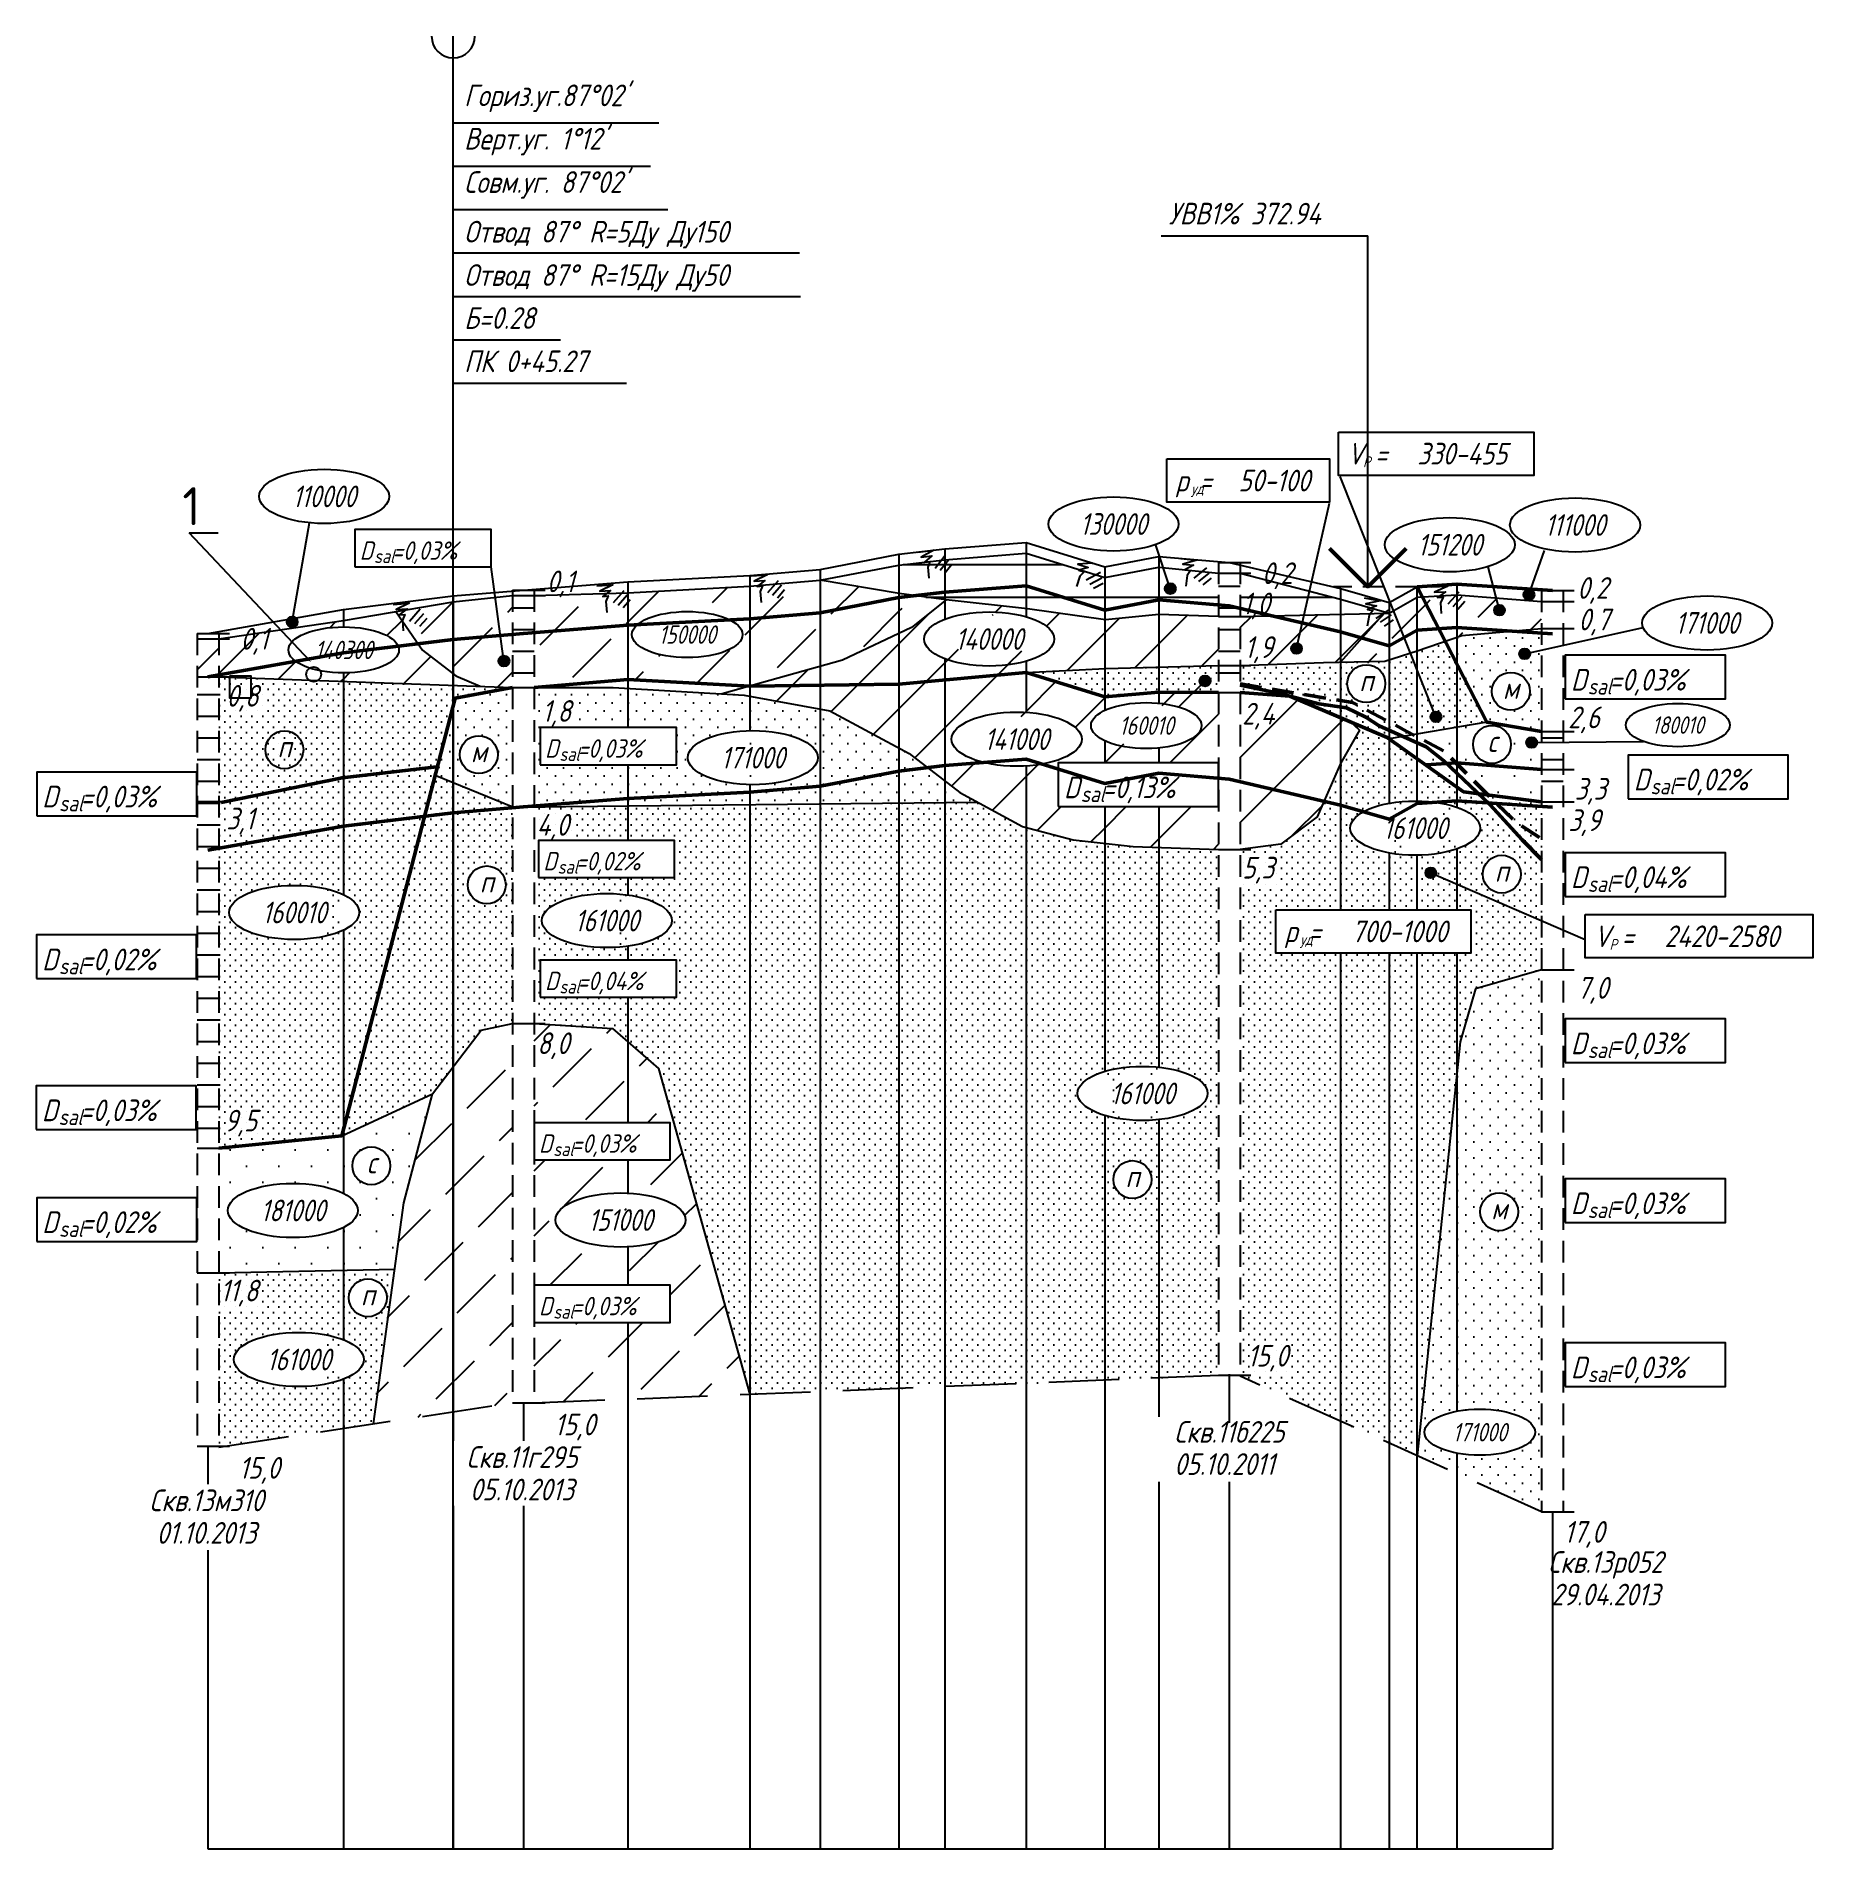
# Model space of a CAD drawing. Extents: x 79 to 243, y 397 to 564.
import ezdxf
from ezdxf import colors
from ezdxf.entities.mleader import LeaderData, LeaderLine
from ezdxf.enums import TextEntityAlignment as Align
from ezdxf.math import Vec2, Vec3

# ---------------------------------------------------------------- set-up
doc = ezdxf.new("R2010")
doc.units = 0
for name, pattern in [('IZ_HIDDEN', [3, 2, -1]), ('ИИ27003', [9.5, 6.5, -3]), ('ИИHidden', [3, 2, -1])]:
    doc.linetypes.add(name, pattern=pattern)
for name, color, linetype, lineweight in [('ИИ_ГЕОЛОГИЯ_025', 7, 'Continuous', 25), ('ИИ_ГЕОЛОГИЯ_050', 7, 'Continuous', 50), ('ИИ_ГЕОФИЗИКА_025', 7, 'Continuous', 25), ('ИИ_ГЕОФИЗИКА_050', 7, 'Continuous', 50), ('ИИ_ГИДРОЛОГИЯ_025', 150, 'Continuous', 25), ('ИИ_ПРОФИЛЬ_025', 7, 'Continuous', 25)]:
    doc.layers.add(name, color=color, linetype=linetype, lineweight=lineweight)
doc.layers.add('Коридор', color=7, linetype='Continuous', plot=False)
for name, color, linetype in [('Оформление', 7, 'Continuous'), ('Профиль', 7, 'Continuous'), ('ТХ-Л', 140, 'Continuous')]:
    doc.layers.add(name, color=color, linetype=linetype)
doc.styles.add('GOST-2.304_Type-B', font='GOST Common.ttf')
doc.styles.add('VNIPISIMPLEXCUR', font='simplex.shx', dxfattribs={"width": 0.8, "oblique": 15})
doc.linetypes.add('ИИ27001', pattern='A,2.5,[1,3dservice.shx,S=1.85,R=180,X=0,Y=0],2.5,-1', length=6)
doc.linetypes.add('ИИ27002', pattern='A,2,-0.6,[1,3dservice.shx,S=0.6,R=30,X=0.9,Y=0],-0.6,[1,3dservice.shx,S=0.6,R=-30,X=0.3,Y=0],-0.6,[1,3dservice.shx,S=0.6,R=210,X=-0.3,Y=0],-0.6,[1,3dservice.shx,S=0.6,R=150,X=-0.9,Y=0],-0.6,2', length=7)
doc.linetypes.add('ИИ27005', pattern='A,2.5,[1,3dservice.shx,S=1.85,R=180.00002,X=0,Y=0],2.5,-2,[4,3dservice.shx,S=0.5,R=0,X=0,Y=0],-2', length=9)
pattern_1 = [(360, (-1057.9413, -162.6228), (9e-16, 3), [])]
pattern_2 = [(45, (-1057.9413, -162.623), (-3, 3), [])]
pattern_3 = [(360, (-1057.94127, -162.62284), (0.5, 0.5), [0, -1])]
pattern_4 = [(45, (-1054.9413, -162.623), (-3, 3), [5, -2])]
pattern_5 = [(360, (-1057.9413, -162.6228), (1.5, 1.5), [0, -3])]
pattern_6 = [(360, (-1057.9413, -162.62284), (0.75, 0.75), [0, -1.5])]
pattern_7 = [(360, (-1057.9413, -162.6228), (7e-16, 2), [])]

msp = doc.modelspace()

# ---------------------------------------------------------------- texts
at = {"layer": 'ИИ_ГЕОЛОГИЯ_025', "style": 'VNIPISIMPLEXCUR', "oblique": 15, "width": 0.8}
for s, height, p in [('D  =0,03%%%', 1.7, (109.01, 515.82)), ('sal', 1.275, (110.33, 515.52)), ('D  =0,03%%%', 2, (220.77, 503.75)), ('sal', 1.5, (222.32, 503.39)), ('D  =0,03%%%', 1.7, (126.11, 497.56)), ('sal', 1.275, (127.43, 497.26)), ('D  =0,13%%%', 2, (173.99, 493.82)), ('D  =0,02%%%', 2, (226.57, 494.54)), ('sal', 1.5, (228.11, 494.18)), ('D  =0,03%%%', 2, (79.71, 492.97)), ('sal', 1.5, (81.26, 492.61)), ('sal', 1.5, (175.54, 493.46)), ('D  =0,02%%%', 1.7, (125.95, 487.16)), ('sal', 1.275, (127.27, 486.85)), ('D  =0,04%%%', 2, (220.77, 485.53)), ('sal', 1.5, (222.32, 485.17)), ('D  =0,02%%%', 2, (79.7, 477.94)), ('sal', 1.5, (81.25, 477.58)), ('D  =0,04%%%', 1.7, (126.11, 476.11)), ('sal', 1.275, (127.43, 475.8)), ('D  =0,03%%%', 2, (220.77, 470.2)), ('sal', 1.5, (222.32, 469.84)), ('D  =0,03%%%', 2, (79.68, 464.02)), ('sal', 1.5, (81.22, 463.66)), ('D  =0,03%%%', 1.7, (125.55, 461.11)), ('sal', 1.275, (126.87, 460.8)), ('D  =0,03%%%', 2, (220.77, 455.44)), ('sal', 1.5, (222.32, 455.08)), ('D  =0,02%%%', 2, (79.71, 453.7)), ('sal', 1.5, (81.26, 453.34)), ('D  =0,03%%%', 1.7, (125.55, 446.11)), ('sal', 1.275, (126.87, 445.8)), ('D  =0,03%%%', 2, (220.77, 440.3)), ('sal', 1.5, (222.32, 439.94))]:
    msp.add_text(s, height=height, dxfattribs=at).set_placement(p)
for s, p in [('0,2', (192.25, 514.58)), ('0,1', (126.26, 513.83)), ('0,2', (221.35, 513.22)), ('1,0', (190.44, 511.79)), ('0,7', (221.46, 510.31)), ('0,1', (98, 508.53)), ('1,9', (190.65, 507.76)), ('0,8', (96.7, 503.27)), ('1,8', (125.84, 501.87)), ('2,4', (190.44, 501.62)), ('2,6', (220.52, 501.28)), ('3,3', (221.12, 494.69)), ('3,1', (96.7, 491.94)), ('4,0', (125.34, 491.37)), ('3,9', (220.53, 491.79)), ('5,3', (190.44, 487.41)), ('7,0', (221.35, 476.32)), ('8,0', (125.38, 471.21)), ('9,5', (96.52, 464.07)), ('11,8', (96.14, 448.39)), ('15,0', (190.92, 442.38)), ('15,0', (126.98, 436.03)), ('15,0', (97.87, 432.03)), ('17,0', (220.14, 426.12))]:
    msp.add_text(s, height=2, dxfattribs=at).set_placement(p, align=Align.MIDDLE_LEFT)
for s, p in [('Скв.11б225', (189.25, 436.35)), ('Скв.11г295', (123.98, 434.03)), ('05.10.2011', (188.79, 433.38)), ('Скв.13м310', (94.87, 430.03)), ('05.10.2013', (123.98, 431.03)), ('01.10.2013', (94.87, 427.03)), ('Скв.13р052', (223.96, 424.34)), ('29.04.2013', (223.96, 421.34))]:
    msp.add_text(s, height=2, dxfattribs=at).set_placement(p, align=Align.TOP_CENTER)
at = {"layer": 'ИИ_ГИДРОЛОГИЯ_025', "style": 'VNIPISIMPLEXCUR', "oblique": 15, "width": 0.8}
msp.add_text('УВВ1%%% 372.94', height=2, dxfattribs=at).set_placement((183.66, 546.76))
at = {"layer": 'Оформление', "char_height": 2, "attachment_point": 7, "style": 'VNIPISIMPLEXCUR'}
for s, insert in [("Гориз.уг.87°02'", (118.64, 557.13)), ("Верт.уг. 1°12'", (118.64, 553.13)), ("Совм.уг. 87°02'", (118.64, 549.13)), ('Отвод 87° R=5Ду Ду150 ', (118.64, 544.55)), ('Отвод 87° R=15Ду Ду50', (118.64, 540.55)), ('Б=0.28', (118.64, 537.13)), ('ПК 0+45.27', (118.64, 533.13))]:
    msp.add_mtext(s, dxfattribs=dict(at, insert=insert))

# ---------------------------------------------------------------- blocks, each defined once
blk = doc.blocks.new('ИИ25010')
at = {"color": 0, "linetype": 'Continuous', "lineweight": 25}
for points in [[(0, 0), (3, 0), (0.5, -1), (2.5, -1), (1, -2), (2, -2), (1.5, -3), (1.5, -5)], [(4.94, -1.23), (2.82, -3.35)], [(5.47, -2.12), (3.7, -3.88)], [(6, -3), (4.59, -4.41)]]:
    blk.add_lwpolyline(points, dxfattribs=at)
blk = doc.blocks.new('ИИ25020')
at = {"color": 0, "linetype": 'Continuous', "lineweight": 25}
blk.add_ellipse((0, 0), major_axis=(-6, 0), ratio=0.416667, dxfattribs=at)
at = {"color": 0, "linetype": 'Continuous', "style": 'VNIPISIMPLEXCUR', "oblique": 15, "width": 0.75}
blk.add_attdef('INDEX', text='', height=2, dxfattribs=at).set_placement((0, 0), align=Align.MIDDLE_CENTER)
blk = doc.blocks.new('ИИ16001')
at = {"linetype": 'Continuous', "lineweight": 25}
h = blk.add_hatch(color=0, dxfattribs=at)
edge = h.paths.add_edge_path()
edge.add_arc((0, 0), 0.5, 0, 360)
at = {"color": 0, "linetype": 'Continuous', "lineweight": 25}
blk.add_circle((0, 0), 0.5, dxfattribs=at)
blk = doc.blocks.new('ИИ22012')
at = {"color": 0, "linetype": 'Continuous', "lineweight": 25}
blk.add_lwpolyline([(-7.5, 2), (7.5, 2), (7.5, -2), (-7.5, -2)], close=True, dxfattribs=at)
at = {"color": 0, "linetype": 'Continuous', "style": 'VNIPISIMPLEXCUR', "oblique": 15, "width": 0.8}
for s, height, p in [('р =', 2, (-6.7, 0)), ('уд', 1, (-5.25, -0.75))]:
    blk.add_text(s, height=height, dxfattribs=at).set_placement(p, align=Align.MIDDLE_LEFT)
blk.add_attdef('VALUE', text='', height=2, dxfattribs=at).set_placement((2.4, 0), align=Align.MIDDLE_CENTER)
blk = doc.blocks.new('ИИ22013')
at = {"color": 0, "linetype": 'Continuous', "lineweight": 25}
blk.add_lwpolyline([(-9, 2), (9, 2), (9, -2), (-9, -2)], close=True, dxfattribs=at)
at = {"color": 0, "linetype": 'Continuous', "style": 'VNIPISIMPLEXCUR', "oblique": 15, "width": 0.8}
for s, height, p in [('р =', 2, (-8.2, 0)), ('уд', 1, (-6.75, -0.75))]:
    blk.add_text(s, height=height, dxfattribs=at).set_placement(p, align=Align.MIDDLE_LEFT)
blk.add_attdef('VALUE', text='', height=2, dxfattribs=at).set_placement((2.4, 0), align=Align.MIDDLE_CENTER)
blk = doc.blocks.new('ИИ22010')
at = {"color": 0, "linetype": 'Continuous', "lineweight": 25}
blk.add_lwpolyline([(-9, 2), (9, 2), (9, -2), (-9, -2)], close=True, dxfattribs=at)
at = {"color": 0, "linetype": 'Continuous', "style": 'VNIPISIMPLEXCUR', "oblique": 15, "width": 0.8}
for s, height, p in [('V =', 2, (-8.2, 0)), ('P', 1, (-6.75, -0.75))]:
    blk.add_text(s, height=height, dxfattribs=at).set_placement(p, align=Align.MIDDLE_LEFT)
blk.add_attdef('VALUE', text='', height=2, dxfattribs=at).set_placement((2.4, 0), align=Align.MIDDLE_CENTER)
blk = doc.blocks.new('ИИ22011')
at = {"color": 0, "linetype": 'Continuous', "lineweight": 25}
blk.add_lwpolyline([(-10.5, 2), (10.5, 2), (10.5, -2), (-10.5, -2)], close=True, dxfattribs=at)
at = {"color": 0, "linetype": 'Continuous', "style": 'VNIPISIMPLEXCUR', "oblique": 15, "width": 0.8}
for s, height, p in [('V =', 2, (-9.7, 0)), ('P', 1, (-8.25, -0.75))]:
    blk.add_text(s, height=height, dxfattribs=at).set_placement(p, align=Align.MIDDLE_LEFT)
blk.add_attdef('VALUE', text='', height=2, dxfattribs=at).set_placement((2.1, 0), align=Align.MIDDLE_CENTER)
blk = doc.blocks.new('ИИ25042')
at = {"color": 0, "linetype": 'Continuous', "lineweight": 25}
blk.add_circle((0, 0), 1.75, dxfattribs=at)
at = {"color": 0, "linetype": 'Continuous', "style": 'VNIPISIMPLEXCUR', "oblique": 15, "width": 0.8}
blk.add_attdef('CAPTION', text='', height=2, dxfattribs=at).set_placement((0, 0.3), align=Align.MIDDLE_CENTER)

# ---------------------------------------------------------------- hatches: boundary and pattern name
at = {"layer": 'ИИ_ГЕОЛОГИЯ_025'}
h = msp.add_hatch(dxfattribs=at)
h.set_pattern_fill('ИИ_СУПЕСЬ', color=256, pattern_type=2)
h.set_pattern_definition(pattern_4)
h.paths.add_polyline_path([(133.75, 512.78), (125.12, 512.53), (125.12, 504.03), (133.75, 504.78)])
h.paths.add_polyline_path([(125.41, 512.01), (129.26, 511.69), (130.22, 515.27), (126.36, 515.58)], flags=9)
h = msp.add_hatch(dxfattribs=at)
h.set_pattern_fill('ИИ_ГЛИНА', color=256, pattern_type=2)
h.set_pattern_definition(pattern_1)
h.paths.add_polyline_path([(158.75, 515.33), (151.5, 513.93), (158.75, 512.71)])
h.paths.add_polyline_path([(163, 515.83), (161.62, 515.67), (161.61, 515.65), (161.12, 515.59), (161.15, 515.62), (158.75, 515.33), (158.75, 512.71), (158.8, 512.7), (163, 512.15)])
h.paths.add_polyline_path([(170.5, 516.43), (163, 515.83), (163, 512.15), (163.12, 512.13), (170.5, 511.32)])
h.paths.add_polyline_path([(170.5, 516.43), (170.5, 511.32), (170.62, 511.31), (177.75, 510.29), (177.75, 514.18)])
h = msp.add_hatch(dxfattribs=at)
h.set_pattern_fill('ИИ_ГЛИНА', color=256, pattern_type=2)
h.set_pattern_definition(pattern_1)
h.paths.add_polyline_path([(182.75, 515.13), (177.75, 514.18), (177.75, 510.29), (177.81, 510.29), (182.75, 510.77)])
h.paths.add_polyline_path([(188.25, 514.58), (183.69, 515.04), (183.77, 513.66, -0.431745), (184.3, 513.16, -1), (183.3, 513.16, -0.396897), (183.77, 513.66), (183.69, 515.04), (182.75, 515.13), (182.75, 510.77), (188.25, 510.58)])
h = msp.add_hatch(dxfattribs=at)
h.set_pattern_fill('ИИ_ГЛИНА', color=256, pattern_type=2)
h.set_pattern_definition(pattern_1)
h.paths.add_polyline_path([(195.82, 513.14), (190.25, 514.58), (190.25, 510.58), (195.65, 510.7)])
h.paths.add_polyline_path([(199.5, 512.18), (195.82, 513.14), (195.65, 510.7), (199.5, 510.79)])
h.paths.add_polyline_path([(202.5, 511.13), (202.01, 511.23), (202.33, 511.37), (199.5, 512.18), (199.5, 510.79), (202.28, 510.85)])
h.paths.add_polyline_path([(189.58, 509.97), (193.82, 509.65), (194.78, 513.22), (190.54, 513.54)], flags=9)
h.paths.add_polyline_path([(191.39, 512.77), (195.93, 512.45), (196.89, 516.02), (192.35, 516.34)], flags=9)
h = msp.add_hatch(dxfattribs=at)
h.set_pattern_fill('ИИ_СУПЕСЬ', color=256, pattern_type=2)
h.set_pattern_definition(pattern_4)
h.paths.add_polyline_path([(151.5, 513.93), (145, 513.38), (145, 504.17), (151.5, 505.99)])
h = msp.add_hatch(dxfattribs=at)
h.set_pattern_fill('ИИ_СУПЕСЬ', color=256, pattern_type=2)
h.set_pattern_definition(pattern_4)
h.paths.add_polyline_path([(158.75, 512.71), (151.5, 513.93), (151.5, 505.99), (153.55, 506.57), (158.75, 509.01)])
h = msp.add_hatch(dxfattribs=at)
h.set_pattern_fill('ИИ_КОНСИСТЕНЦИЯ_01', color=256, pattern_type=2)
h.set_pattern_definition(pattern_7)
h.paths.add_polyline_path([(190.25, 514.58), (188.25, 514.58), (188.25, 510.58), (190.25, 510.58)])
h = msp.add_hatch(dxfattribs=at)
h.set_pattern_fill('ИИ_СУГЛИНОК', color=256, pattern_type=2)
h.set_pattern_definition(pattern_2)
h.paths.add_polyline_path([(199.5, 510.79), (196.15, 510.71), (195.56, 508.12, -0.350203), (195.95, 507.63, -1), (194.95, 507.63, -0.481258), (195.56, 508.12), (196.15, 510.71), (190.25, 510.58), (190.25, 506.08), (197.95, 506.33), (199.5, 506.38)])
h.paths.add_polyline_path([(203.54, 510.87), (199.5, 510.79), (199.5, 506.38)])
h.paths.add_polyline_path([(189.79, 505.95), (193.95, 505.63), (194.91, 509.2), (190.75, 509.52)], flags=9)
h.paths.add_polyline_path([(189.58, 509.97), (193.82, 509.65), (194.78, 513.22), (190.54, 513.54)], flags=9)
h = msp.add_hatch(dxfattribs=at)
h.set_pattern_fill('ИИ_СУПЕСЬ', color=256, pattern_type=2)
h.set_pattern_definition(pattern_4)
h.paths.add_polyline_path([(117.64, 511.94), (113.26, 511.2), (112.66, 510.74), (113.15, 510.77), (112.94, 510.26), (112.95, 510.19), (114.79, 507.49), (117.64, 505.29)])
h = msp.add_hatch(dxfattribs=at)
h.set_pattern_fill('ИИ_СУПЕСЬ', color=256, pattern_type=2)
h.set_pattern_definition(pattern_4)
h.paths.add_polyline_path([(121.51, 512.36), (117.64, 511.94), (117.64, 505.29), (117.87, 505.11), (120.11, 504.15), (123.12, 504.03), (123.12, 512.53), (121.51, 512.36), (122.25, 506.98, -0.454834), (122.82, 506.48, -1), (121.82, 506.48, -0.374727), (122.25, 506.98)])
h = msp.add_hatch(dxfattribs=at)
h.set_pattern_fill('ИИ_КОНСИСТЕНЦИЯ_01', color=256, pattern_type=2)
h.set_pattern_definition(pattern_7)
h.paths.add_polyline_path([(125.12, 512.53), (123.12, 512.53), (123.12, 504.03), (125.12, 504.03)])
h = msp.add_hatch(dxfattribs=at)
h.set_pattern_fill('ИИ_СУПЕСЬ', color=256, pattern_type=2)
h.set_pattern_definition(pattern_4)
h.paths.add_polyline_path([(145, 513.38), (133.75, 512.78), (133.75, 504.78), (145, 504.17)])
edge = h.paths.add_edge_path(flags=16)
edge.add_ellipse((139.23, 508.92), major_axis=(-5.1, 0), ratio=0.416667, start_angle=0, end_angle=360)
h.paths.add_polyline_path([(135.35, 507.76), (142.88, 507.53), (143.56, 510.08), (136.04, 510.31)], flags=8)
h = msp.add_hatch(dxfattribs=at)
h.set_pattern_fill('ИИ_СУПЕСЬ', color=256, pattern_type=2)
h.set_pattern_definition(pattern_4)
h.paths.add_polyline_path([(163, 512.04), (163, 512.15), (158.8, 512.7), (158.75, 512.71), (158.75, 509.01), (159.93, 509.56)])
h = msp.add_hatch(dxfattribs=at)
h.set_pattern_fill('ИИ_СУГЛИНОК', color=256, pattern_type=2)
h.set_pattern_definition(pattern_2)
edge = h.paths.add_edge_path()
edge.add_ellipse((167.09, 508.51), major_axis=(-6, 0), ratio=0.416667, start_angle=313.0312, end_angle=406.9688, ccw=False)
edge.add_line((163, 510.34), (163, 512.04))
edge.add_line((163, 512.04), (159.93, 509.56))
edge.add_line((159.93, 509.56), (158.75, 509.01))
edge.add_line((158.75, 509.01), (158.75, 504.33))
edge.add_line((158.75, 504.33), (163, 504.73))
edge.add_line((163, 504.73), (163, 506.68))
h = msp.add_hatch(dxfattribs=at)
h.set_pattern_fill('ИИ_СУГЛИНОК', color=256, pattern_type=2)
h.set_pattern_definition(pattern_2)
edge = h.paths.add_edge_path()
edge.add_line((163.12, 512.13), (163, 512.04))
edge.add_line((163, 512.04), (163, 510.34))
edge.add_ellipse((167.09, 508.51), major_axis=(-6, 0), ratio=0.416667, start_angle=235.4168, end_angle=313.0312, ccw=False)
edge.add_line((170.5, 510.57), (170.5, 511.32))
edge.add_line((170.5, 511.32), (163.12, 512.13))
h = msp.add_hatch(dxfattribs=at)
h.set_pattern_fill('ИИ_СУПЕСЬ', color=256, pattern_type=2)
h.set_pattern_definition(pattern_4)
h.paths.add_polyline_path([(204, 510.88), (203.54, 510.87), (199.5, 506.38), (203.59, 506.48), (204, 506.61)])
h.paths.add_polyline_path([(204.42, 511.13), (204, 510.88), (204, 506.61), (205.97, 507.24)])
h.paths.add_polyline_path([(206.57, 512.36), (204.42, 511.13), (205.97, 507.24), (206.57, 507.43)])
h = msp.add_hatch(dxfattribs=at)
h.set_pattern_fill('ИИ_СУПЕСЬ', color=256, pattern_type=2)
h.set_pattern_definition(pattern_4)
h.paths.add_polyline_path([(207.06, 512.39), (206.58, 512.36), (206.57, 512.36), (206.57, 507.43), (209.16, 508.31)])
h = msp.add_hatch(dxfattribs=at)
h.set_pattern_fill('ИИ_СУПЕСЬ', color=256, pattern_type=2)
h.set_pattern_definition(pattern_4)
h.paths.add_polyline_path([(210.25, 512.58), (207.06, 512.39), (209.16, 508.31), (210.25, 508.67)])
h = msp.add_hatch(dxfattribs=at)
h.set_pattern_fill('ИИ_СУПЕСЬ', color=256, pattern_type=2)
h.set_pattern_definition(pattern_4)
h.paths.add_polyline_path([(218.06, 511.98), (213.89, 512.3), (214.05, 511.65, -0.489953), (214.68, 511.17, -1), (213.68, 511.17, -0.342324), (214.05, 511.65), (213.89, 512.3), (210.25, 512.58), (210.25, 508.67), (210.71, 508.83), (218.06, 509.48)])
h = msp.add_hatch(dxfattribs=at)
h.set_pattern_fill('ИИ_СУГЛИНОК', color=256, pattern_type=2)
h.set_pattern_definition(pattern_2)
edge = h.paths.add_edge_path()
edge.add_ellipse((107.53, 507.5), major_axis=(-5.1, 0), ratio=0.416667, start_angle=270.2888, end_angle=449.7112, ccw=False)
edge.add_line((107.5, 509.62), (107.5, 510.23))
edge.add_line((107.5, 510.23), (96, 508.53))
edge.add_line((96, 508.53), (96, 505.03))
edge.add_line((96, 505.03), (107.5, 504.61))
edge.add_line((107.5, 504.61), (107.5, 505.37))
h.paths.add_polyline_path([(97.14, 506.72), (101, 506.4), (101.96, 509.97), (98.1, 510.29)], flags=9)
h = msp.add_hatch(dxfattribs=at)
h.set_pattern_fill('ИИ_СУГЛИНОК', color=256, pattern_type=2)
h.set_pattern_definition(pattern_2)
edge = h.paths.add_edge_path()
edge.add_line((114.79, 507.49), (112.35, 511.05))
edge.add_line((112.35, 511.05), (107.5, 510.23))
edge.add_line((107.5, 510.23), (107.5, 509.62))
edge.add_ellipse((107.53, 507.5), major_axis=(-5.1, 0), ratio=0.416667, start_angle=89.7112, end_angle=270.2888, ccw=False)
edge.add_line((107.5, 505.37), (107.5, 504.61))
edge.add_line((107.5, 504.61), (117.64, 504.24))
edge.add_line((117.64, 504.24), (117.64, 505.29))
edge.add_line((117.64, 505.29), (114.79, 507.49))
h = msp.add_hatch(dxfattribs=at)
h.set_pattern_fill('ИИ_СУГЛИНОК', color=256, pattern_type=2)
h.set_pattern_definition(pattern_2)
edge = h.paths.add_edge_path()
edge.add_line((177.75, 510.29), (170.62, 511.31))
edge.add_line((170.62, 511.31), (170.5, 511.32))
edge.add_line((170.5, 511.32), (170.5, 510.57))
edge.add_ellipse((167.09, 508.51), major_axis=(-6, 0), ratio=0.416667, start_angle=124.5832, end_angle=235.4168, ccw=False)
edge.add_line((170.5, 506.45), (170.5, 505.43))
edge.add_line((170.5, 505.43), (177.75, 505.8))
edge.add_line((177.75, 505.8), (177.75, 510.29))
h = msp.add_hatch(dxfattribs=at)
h.set_pattern_fill('ИИ_СУГЛИНОК', color=256, pattern_type=2)
h.set_pattern_definition(pattern_2)
h.paths.add_polyline_path([(182.75, 510.77), (177.75, 510.28), (177.75, 505.8), (177.84, 505.8), (182.75, 505.93)])
h.paths.add_polyline_path([(188.25, 510.58), (182.75, 510.77), (182.75, 505.93), (188.25, 506.08)])
h = msp.add_hatch(dxfattribs=at)
h.set_pattern_fill('ИИ_КОНСИСТЕНЦИЯ_01', color=256, pattern_type=2)
h.set_pattern_definition(pattern_7)
h.paths.add_polyline_path([(190.25, 510.58), (188.25, 510.58), (188.25, 506.08), (190.25, 506.08)])
h = msp.add_hatch(dxfattribs=at)
h.set_pattern_fill('ИИ_КОНСИСТЕНЦИЯ_04', color=256, pattern_type=2)
h.set_pattern_definition([(45, (-1057.9413, -162.6228), (-1.4142136, 1.4142136), [])])
h.paths.add_polyline_path([(96, 508.53), (94, 508.53), (94, 505.03), (96, 505.03)])
h = msp.add_hatch(dxfattribs=at)
h.set_pattern_fill('ИИ_СУГЛИНОК', color=256, pattern_type=2)
h.set_pattern_definition(pattern_2)
h.paths.add_polyline_path([(151.5, 504.25), (145, 504.17), (145, 503.24), (151.5, 502.04)])
h.paths.add_polyline_path([(151.5, 505.99), (145, 504.17), (151.5, 504.25)])
h.paths.add_polyline_path([(145, 504.17), (142.46, 503.45), (144.47, 503.34), (145, 503.24)])
h.paths.add_polyline_path([(158.75, 509.01), (153.55, 506.57), (151.5, 505.99), (151.5, 504.25), (158.75, 504.33)])
h.paths.add_polyline_path([(158.75, 504.33), (151.5, 504.25), (151.5, 502.04), (152.39, 501.88), (158.75, 498.47)])
h = msp.add_hatch(dxfattribs=at)
h.set_pattern_fill('ИИ_ПЕСОК_МЕЛКИЙ', color=256, pattern_type=2)
h.set_pattern_definition(pattern_6)
h.paths.add_polyline_path([(216.01, 507.14, -0.896282), (217, 507.25), (218.06, 507.48), (218.06, 509.48), (210.71, 508.83), (210.25, 508.67), (210.25, 506.21), (213, 500.85), (218.06, 499.98), (218.06, 507.48), (217, 507.25, -0.054695), (217.01, 507.14, -1)])
h.paths.add_polyline_path([(216.98, 503.68, -1), (213.48, 503.68, -1)], flags=16)
h.paths.add_polyline_path([(214.12, 502.73), (216.16, 502.56), (216.69, 504.56), (214.65, 504.73)], flags=8)
h = msp.add_hatch(dxfattribs=at)
h.set_pattern_fill('ИИ_ПЕСОК_ПЫЛЕВАТЫЙ', color=256, pattern_type=2)
h.set_pattern_definition(pattern_3)
h.paths.add_polyline_path([(206.57, 505.72), (205.97, 507.24), (204, 506.61), (204, 499.3), (206.57, 499.74)])
h = msp.add_hatch(dxfattribs=at)
h.set_pattern_fill('ИИ_ПЕСОК_ПЫЛЕВАТЫЙ', color=256, pattern_type=2)
h.set_pattern_definition(pattern_3)
h.paths.add_polyline_path([(209.16, 508.31), (206.57, 507.43), (206.57, 505.72), (208.14, 501.8, -0.530172), (208.82, 501.33, -1), (207.82, 501.33, -0.307043), (208.14, 501.8), (206.57, 505.72), (206.57, 499.74), (210.25, 500.37), (210.25, 506.21)])
h = msp.add_hatch(dxfattribs=at)
h.set_pattern_fill('ИИ_СУГЛИНОК', color=256, pattern_type=2)
h.set_pattern_definition(pattern_2)
edge = h.paths.add_edge_path()
edge.add_ellipse((167.09, 508.51), major_axis=(-6, 0), ratio=0.416667, start_angle=46.9688, end_angle=124.5832, ccw=False)
edge.add_line((163, 506.68), (163, 504.73))
edge.add_line((163, 504.73), (170.5, 505.43))
edge.add_line((170.5, 505.43), (170.5, 506.45))
h = msp.add_hatch(dxfattribs=at)
h.set_pattern_fill('ИИ_СУГЛИНОК', color=256, pattern_type=2)
h.set_pattern_definition(pattern_2)
edge = h.paths.add_edge_path()
edge.add_line((170.5, 505.43), (163, 504.73))
edge.add_line((163, 504.73), (163, 495.42))
edge.add_line((163, 495.42), (164.39, 494.35))
edge.add_line((164.39, 494.35), (170.16, 491.2))
edge.add_line((170.16, 491.2), (170.5, 491.11))
edge.add_line((170.5, 491.11), (170.5, 496.8))
edge.add_ellipse((169.63, 499.27), major_axis=(-6, 0), ratio=0.416667, start_angle=261.6517, end_angle=458.3483, ccw=False)
edge.add_line((170.5, 501.75), (170.5, 505.43))
h = msp.add_hatch(dxfattribs=at)
h.set_pattern_fill('ИИ_СУГЛИНОК', color=256, pattern_type=2)
h.set_pattern_definition(pattern_2)
edge = h.paths.add_edge_path()
edge.add_ellipse((181.59, 500.52), major_axis=(-5.1, 0), ratio=0.416667, start_angle=318.7924, end_angle=401.2076, ccw=False)
edge.add_line((177.75, 501.92), (177.75, 503.18))
edge.add_line((177.75, 503.18), (170.5, 505.43))
edge.add_line((170.5, 505.43), (170.5, 501.75))
edge.add_ellipse((169.63, 499.27), major_axis=(-6, 0), ratio=0.416667, start_angle=98.3483, end_angle=261.6517, ccw=False)
edge.add_line((170.5, 496.8), (170.5, 491.11))
edge.add_line((170.5, 491.11), (174.85, 489.97))
edge.add_line((174.85, 489.97), (177.75, 489.64))
edge.add_line((177.75, 489.64), (177.75, 493.05))
edge.add_line((177.75, 493.05), (173.47, 493.05))
edge.add_line((173.47, 493.05), (173.47, 497.08))
edge.add_line((173.47, 497.08), (177.75, 497.08))
edge.add_line((177.75, 497.08), (177.75, 499.12))
h = msp.add_hatch(dxfattribs=at)
h.set_pattern_fill('ИИ_ПЕСОК_ПЫЛЕВАТЫЙ', color=256, pattern_type=2)
h.set_pattern_definition(pattern_3)
h.paths.add_polyline_path([(177.75, 505.8), (170.5, 505.43), (177.75, 503.18)])
h.paths.add_polyline_path([(182.75, 505.93), (177.84, 505.8), (177.75, 505.8), (177.75, 503.18), (182.75, 503.61)])
h.paths.add_polyline_path([(187.51, 504.64, -0.668818), (186.66, 504.29), (185.96, 503.59), (188.25, 503.58), (188.25, 506.08), (182.75, 505.93), (182.75, 503.61), (185.96, 503.59), (186.66, 504.29, -0.198453), (186.51, 504.64, -1)])
h = msp.add_hatch(dxfattribs=at)
h.set_pattern_fill('ИИ_КОНСИСТЕНЦИЯ_01', color=256, pattern_type=2)
h.set_pattern_definition(pattern_7)
h.paths.add_polyline_path([(190.25, 506.08), (188.25, 506.08), (188.25, 505.58), (188.25, 503.58), (190.25, 503.58)])
h = msp.add_hatch(dxfattribs=at)
h.set_pattern_fill('ИИ_ПЕСОК_ПЫЛЕВАТЫЙ', color=256, pattern_type=2)
h.set_pattern_definition(pattern_3)
h.paths.add_polyline_path([(199.5, 506.38), (197.95, 506.33), (190.25, 506.08), (190.25, 503.58), (194.84, 503.24), (195.09, 503.22), (199.5, 501.37)])
h = msp.add_hatch(dxfattribs=at)
h.set_pattern_fill('ИИ_ПЕСОК_ПЫЛЕВАТЫЙ', color=256, pattern_type=2)
h.set_pattern_definition(pattern_3)
h.paths.add_polyline_path([(204, 506.61), (203.59, 506.48), (199.5, 506.38), (199.5, 501.37), (200.29, 501.03), (200.5, 500.84), (203.82, 499.42), (204, 499.3)])
h.paths.add_polyline_path([(200.14, 504.39, -1), (203.64, 504.39, -1)], flags=16)
h.paths.add_polyline_path([(200.89, 503.45), (202.7, 503.27), (203.24, 505.27), (201.43, 505.45)], flags=8)
h = msp.add_hatch(dxfattribs=at)
h.set_pattern_fill('ИИ_ПЕСОК_ПЫЛЕВАТЫЙ', color=256, pattern_type=2)
h.set_pattern_definition(pattern_3)
h.paths.add_polyline_path([(210.25, 506.21), (210.25, 500.37), (213, 500.85)])
h = msp.add_hatch(dxfattribs=at)
h.set_pattern_fill('ИИ_КОНСИСТЕНЦИЯ_01', color=256, pattern_type=2)
h.set_pattern_definition(pattern_7)
h.paths.add_polyline_path([(96, 505.03), (94, 505.03), (94, 461.53), (96, 461.53)])
h = msp.add_hatch(dxfattribs=at)
h.set_pattern_fill('ИИ_ПЕСОК_ПЫЛЕВАТЫЙ', color=256, pattern_type=2)
h.set_pattern_definition(pattern_3)
edge = h.paths.add_edge_path()
edge.add_ellipse((102.97, 483.28), major_axis=(-6, 0), ratio=0.416667, start_angle=220.9874, end_angle=499.0126, ccw=False)
edge.add_line((107.5, 484.92), (107.5, 504.61))
edge.add_line((107.5, 504.61), (96, 505.03))
edge.add_line((96, 505.03), (96, 461.53))
edge.add_line((96, 461.53), (107.36, 462.67))
edge.add_line((107.36, 462.67), (107.5, 463.19))
edge.add_line((107.5, 463.19), (107.5, 481.64))
h.paths.add_polyline_path([(95.66, 462.25), (100.21, 461.93), (101.16, 465.5), (96.62, 465.82)], flags=9)
h.paths.add_polyline_path([(95.84, 501.45), (100.39, 501.13), (101.34, 504.7), (96.8, 505.02)], flags=9)
h = msp.add_hatch(dxfattribs=at)
h.set_pattern_fill('ИИ_ПЕСОК_ПЫЛЕВАТЫЙ', color=256, pattern_type=2)
h.set_pattern_definition(pattern_3)
edge = h.paths.add_edge_path()
edge.add_line((117.64, 502.38), (117.64, 504.24))
edge.add_line((117.64, 504.24), (107.5, 504.61))
edge.add_line((107.5, 504.61), (107.5, 484.92))
edge.add_ellipse((102.97, 483.28), major_axis=(-6, 0), ratio=0.416667, start_angle=139.0126, end_angle=220.9874, ccw=False)
edge.add_line((107.5, 481.64), (107.5, 463.19))
edge.add_line((107.5, 463.19), (117.64, 502.38))
h.paths.add_polyline_path([(123.12, 504.03), (117.64, 504.24), (117.64, 502.38), (117.81, 503.04)])
h = msp.add_hatch(dxfattribs=at)
h.set_pattern_fill('ИИ_ПЕСОК_МЕЛКИЙ', color=256, pattern_type=2)
h.set_pattern_definition(pattern_6)
h.paths.add_polyline_path([(123.12, 504.03), (117.81, 503.04), (117.64, 502.38), (117.64, 495.27), (123.12, 493.04)])
h.paths.add_polyline_path([(118.25, 497.84, -1), (121.75, 497.84, -1)], flags=16)
h.paths.add_polyline_path([(118.9, 496.89), (120.93, 496.71), (121.47, 498.71), (119.43, 498.89)], flags=8)
h = msp.add_hatch(dxfattribs=at)
h.set_pattern_fill('ИИ_ПЕСОК_МЕЛКИЙ', color=256, pattern_type=2)
h.set_pattern_definition(pattern_6)
h.paths.add_polyline_path([(133.75, 493.12), (133.75, 496.91), (125.67, 496.91), (125.67, 500.34), (133.75, 500.34), (133.75, 503.95), (132.4, 504.03), (125.12, 504.03), (125.12, 493.03)])
h.paths.add_polyline_path([(124.99, 500.05), (129.22, 499.73), (130.18, 503.31), (125.94, 503.62)], flags=9)
h = msp.add_hatch(dxfattribs=at)
h.set_pattern_fill('ИИ_ПЕСОК_МЕЛКИЙ', color=256, pattern_type=2)
h.set_pattern_definition(pattern_6)
edge = h.paths.add_edge_path()
edge.add_ellipse((145.28, 497.56), major_axis=(-6, 0), ratio=0.416667, start_angle=272.6346, end_angle=447.3654, ccw=False)
edge.add_line((145, 500.06), (145, 503.24))
edge.add_line((145, 503.24), (144.47, 503.34))
edge.add_line((144.47, 503.34), (133.75, 503.95))
edge.add_line((133.75, 503.95), (133.75, 500.34))
edge.add_line((133.75, 500.34), (138.23, 500.34))
edge.add_line((138.23, 500.34), (138.23, 496.91))
edge.add_line((138.23, 496.91), (133.75, 496.91))
edge.add_line((133.75, 496.91), (133.75, 493.12))
edge.add_line((133.75, 493.12), (145, 493.24))
edge.add_line((145, 493.24), (145, 495.06))
h = msp.add_hatch(dxfattribs=at)
h.set_pattern_fill('ИИ_СУГЛИНОК', color=256, pattern_type=2)
h.set_pattern_definition(pattern_2)
h.paths.add_polyline_path([(163, 504.73), (158.75, 504.33), (158.75, 498.47), (159.7, 497.96), (163, 495.42)])
h = msp.add_hatch(dxfattribs=at)
h.set_pattern_fill('ИИ_СУГЛИНОК', color=256, pattern_type=2)
h.set_pattern_definition(pattern_2)
edge = h.paths.add_edge_path()
edge.add_ellipse((181.59, 500.52), major_axis=(-5.1, 0), ratio=0.416667, start_angle=41.2076, end_angle=103.1831, ccw=False)
edge.add_line((177.75, 499.12), (177.75, 497.08))
edge.add_line((177.75, 497.08), (182.75, 497.08))
edge.add_line((182.75, 497.08), (182.75, 498.45))
edge = h.paths.add_edge_path()
edge.add_line((182.75, 503.61), (177.75, 503.18))
edge.add_line((177.75, 503.18), (177.75, 501.92))
edge.add_ellipse((181.59, 500.52), major_axis=(-5.1, 0), ratio=0.416667, start_angle=256.8169, end_angle=318.7924, ccw=False)
edge.add_line((182.75, 502.59), (182.75, 503.61))
h = msp.add_hatch(dxfattribs=at)
h.set_pattern_fill('ИИ_СУГЛИНОК', color=256, pattern_type=2)
h.set_pattern_definition(pattern_2)
edge = h.paths.add_edge_path()
edge.add_line((182.75, 503.61), (182.75, 502.59))
edge.add_ellipse((181.59, 500.52), major_axis=(-5.1, 0), ratio=0.416667, start_angle=233.8078, end_angle=256.8169, ccw=False)
edge.add_line((184.6, 502.24), (185.96, 503.59))
edge.add_line((185.96, 503.59), (182.75, 503.61))
h = msp.add_hatch(dxfattribs=at)
h.set_pattern_fill('ИИ_СУГЛИНОК', color=256, pattern_type=2)
h.set_pattern_definition(pattern_2)
edge = h.paths.add_edge_path()
edge.add_line((188.25, 503.58), (185.96, 503.59))
edge.add_line((185.96, 503.59), (184.6, 502.24))
edge.add_ellipse((181.59, 500.52), major_axis=(-5.1, 0), ratio=0.416667, start_angle=103.1831, end_angle=233.8078, ccw=False)
edge.add_line((182.75, 498.45), (182.75, 497.08))
edge.add_line((182.75, 497.08), (188.25, 497.08))
edge.add_line((188.25, 497.08), (188.25, 503.58))
h = msp.add_hatch(dxfattribs=at)
h.set_pattern_fill('ИИ_СУГЛИНОК', color=256, pattern_type=2)
h.set_pattern_definition(pattern_2)
h.paths.add_polyline_path([(199.5, 497.03), (199.5, 501.37), (195.09, 503.22), (190.25, 503.58), (190.25, 489.08), (194.01, 489.58), (197.36, 492.1)])
h.paths.add_polyline_path([(189.58, 499.8), (194.2, 499.48), (195.16, 503.05), (190.54, 503.37)], flags=9)
h = msp.add_hatch(dxfattribs=at)
h.set_pattern_fill('ИИ_ПЕСОК_МЕЛКИЙ', color=256, pattern_type=2)
h.set_pattern_definition(pattern_6)
h.paths.add_polyline_path([(117.64, 502.38), (115.97, 495.94), (117.64, 495.27)])
h = msp.add_hatch(dxfattribs=at)
h.set_pattern_fill('ИИ_ПЕСОК_МЕЛКИЙ', color=256, pattern_type=2)
h.set_pattern_definition(pattern_6)
edge = h.paths.add_edge_path()
edge.add_line((151.5, 502.04), (145, 503.24))
edge.add_line((145, 503.24), (145, 500.06))
edge.add_ellipse((145.28, 497.56), major_axis=(-6, 0), ratio=0.416667, start_angle=87.3654, end_angle=272.6346, ccw=False)
edge.add_line((145, 495.06), (145, 493.24))
edge.add_line((145, 493.24), (151.5, 493.31))
edge.add_line((151.5, 493.31), (151.5, 502.04))
h = msp.add_hatch(dxfattribs=at)
h.set_pattern_fill('ИИ_ПЕСОК_МЕЛКИЙ', color=256, pattern_type=2)
h.set_pattern_definition(pattern_6)
h.paths.add_polyline_path([(158.75, 498.47), (152.39, 501.88), (151.5, 502.04), (151.5, 493.31), (158.75, 493.39)])
h = msp.add_hatch(dxfattribs=at)
h.set_pattern_fill('ИИ_СУГЛИНОК', color=256, pattern_type=2)
h.set_pattern_definition(pattern_2)
h.paths.add_polyline_path([(201.27, 500.11), (200.29, 501.03), (199.5, 501.37), (199.5, 497.03)])
h = msp.add_hatch(dxfattribs=at)
h.set_pattern_fill('ИИ_ПЕСОК_ПЫЛЕВАТЫЙ', color=256, pattern_type=2)
h.set_pattern_definition(pattern_3)
edge = h.paths.add_edge_path()
edge.add_line((204, 499.3), (203.82, 499.42))
edge.add_line((203.82, 499.42), (200.5, 500.84))
edge.add_line((200.5, 500.84), (201.27, 500.11))
edge.add_line((201.27, 500.11), (199.5, 497.03))
edge.add_line((199.5, 497.03), (199.5, 483.53))
edge.add_line((199.5, 483.53), (204, 483.53))
edge.add_line((204, 483.53), (204, 488.77))
edge.add_ellipse((206.41, 491.06), major_axis=(-6, 0), ratio=0.416667, start_angle=293.755, end_angle=426.245, ccw=False)
edge.add_line((204, 493.35), (204, 499.3))
h = msp.add_hatch(dxfattribs=at)
h.set_pattern_fill('ИИ_ПЕСОК_СРЕДНИЙ', color=256, pattern_type=2)
h.set_pattern_definition(pattern_5)
h.paths.add_polyline_path([(206.57, 499.74), (204, 499.3), (206.57, 497.47)])
h.paths.add_polyline_path([(210.25, 500.37), (206.57, 499.74), (206.57, 497.47), (207.39, 496.89), (210.25, 497.08)])
h.paths.add_polyline_path([(210.25, 497.08), (207.39, 496.89), (210.25, 494.86)])
h.paths.add_polyline_path([(218.06, 496.48), (210.25, 497.08), (210.25, 494.86), (210.87, 494.41), (218.06, 493.48)])
h.paths.add_polyline_path([(218.06, 498.97), (217.65, 498.97, -1.003552), (216.65, 498.96, -0.99646), (217.65, 498.97), (218.06, 498.97), (218.06, 499.98), (213, 500.85), (210.25, 500.37), (210.25, 497.08), (218.06, 496.48)])
h.paths.add_polyline_path([(211.74, 498.78, -1), (215.24, 498.78, -1)], flags=16)
h.paths.add_polyline_path([(212.53, 497.84), (214.27, 497.66), (214.8, 499.66), (213.07, 499.84)], flags=8)
h = msp.add_hatch(dxfattribs=at)
h.set_pattern_fill('ИИ_ПЕСОК_МЕЛКИЙ', color=256, pattern_type=2)
h.set_pattern_definition(pattern_6)
h.paths.add_polyline_path([(163, 495.42), (159.7, 497.96), (158.75, 498.47), (158.75, 493.39), (163, 493.43)])
h = msp.add_hatch(dxfattribs=at)
h.set_pattern_fill('ИИ_ПЕСОК_СРЕДНИЙ', color=256, pattern_type=2)
h.set_pattern_definition(pattern_5)
h.paths.add_polyline_path([(206.57, 499.74), (204, 499.3), (206.57, 497.47)])
h = msp.add_hatch(dxfattribs=at)
h.set_pattern_fill('ИИ_ПЕСОК_ПЫЛЕВАТЫЙ', color=256, pattern_type=2)
h.set_pattern_definition(pattern_3)
edge = h.paths.add_edge_path()
edge.add_line((206.57, 497.47), (204, 499.3))
edge.add_line((204, 499.3), (204, 493.35))
edge.add_line((204, 493.35), (204.44, 493.45))
edge.add_line((204.44, 493.45), (204.53, 493.43))
edge.add_ellipse((206.41, 491.06), major_axis=(-6, 0), ratio=0.416667, start_angle=274.0033, end_angle=288.2314, ccw=False)
edge.add_line((205.99, 493.55), (206.48, 493.62))
edge.add_line((206.48, 493.62), (206.57, 493.6))
edge.add_line((206.57, 493.6), (206.57, 497.47))
h = msp.add_hatch(dxfattribs=at)
h.set_pattern_fill('ИИ_КОНСИСТЕНЦИЯ_01', color=256, pattern_type=2)
h.set_pattern_definition(pattern_7)
h.paths.add_polyline_path([(220.06, 498.99), (218.06, 498.97), (218.06, 493.48), (220.06, 493.48)])
h.paths.add_polyline_path([(220.06, 499.98), (218.06, 499.98), (218.06, 498.97), (220.06, 498.99)])
h = msp.add_hatch(dxfattribs=at)
h.set_pattern_fill('ИИ_ПЕСОК_ПЫЛЕВАТЫЙ', color=256, pattern_type=2)
h.set_pattern_definition(pattern_3)
h.paths.add_polyline_path([(199.5, 479.53), (193.55, 479.53), (193.55, 483.53), (199.5, 483.53), (199.5, 497.03), (197.36, 492.1), (194.01, 489.58), (190.25, 489.08), (190.25, 440.48), (199.5, 436.33)])
h.paths.add_polyline_path([(189.58, 485.59), (194.12, 485.28), (195.08, 488.85), (190.54, 489.17)], flags=9)
h.paths.add_polyline_path([(190.07, 440.57), (195.83, 440.25), (196.78, 443.82), (191.02, 444.14)], flags=9)
h = msp.add_hatch(dxfattribs=at)
h.set_pattern_fill('ИИ_ПЕСОК_ПЫЛЕВАТЫЙ', color=256, pattern_type=2)
h.set_pattern_definition(pattern_3)
edge = h.paths.add_edge_path()
edge.add_line((210.25, 494.86), (206.66, 497.41))
edge.add_line((206.66, 497.41), (206.57, 497.47))
edge.add_line((206.57, 497.47), (206.57, 493.6))
edge.add_line((206.57, 493.6), (206.87, 493.55))
edge.add_ellipse((206.41, 491.06), major_axis=(-6, 0), ratio=0.416667, start_angle=259.7234, end_angle=265.6218, ccw=False)
edge.add_line((207.48, 493.52), (207.87, 493.51))
edge.add_line((207.87, 493.51), (208.65, 493.4))
edge.add_line((208.65, 493.4), (208.95, 493.32))
edge.add_ellipse((206.41, 491.06), major_axis=(-6, 0), ratio=0.416667, start_angle=230.2946, end_angle=245.0256, ccw=False)
edge.add_line((210.25, 492.98), (210.25, 494.86))
h = msp.add_hatch(dxfattribs=at)
h.set_pattern_fill('ИИ_ПЕСОК_ПЫЛЕВАТЫЙ', color=256, pattern_type=2)
h.set_pattern_definition(pattern_3)
h.paths.add_polyline_path([(117.64, 495.27), (115.97, 495.94), (107.5, 463.19), (107.5, 462.73), (115.71, 466.53), (117.64, 469.05)])
h = msp.add_hatch(dxfattribs=at)
h.set_pattern_fill('ИИ_ПЕСОК_ПЫЛЕВАТЫЙ', color=256, pattern_type=2)
h.set_pattern_definition(pattern_3)
h.paths.add_polyline_path([(123.12, 493.04), (117.64, 495.27), (117.64, 469.05), (120.21, 472.42), (123.12, 473.03)])
h.paths.add_polyline_path([(118.98, 485.82, -1), (122.48, 485.82, -1)], flags=16)
h.paths.add_polyline_path([(119.74, 484.87), (121.55, 484.69), (122.08, 486.69), (120.27, 486.87)], flags=8)
h = msp.add_hatch(dxfattribs=at)
h.set_pattern_fill('ИИ_ПЕСОК_МЕЛКИЙ', color=256, pattern_type=2)
h.set_pattern_definition(pattern_6)
h.paths.add_polyline_path([(164.39, 494.35), (163, 495.42), (163, 493.43), (166.01, 493.46)])
h = msp.add_hatch(dxfattribs=at)
h.set_pattern_fill('ИИ_ПЕСОК_ПЫЛЕВАТЫЙ', color=256, pattern_type=2)
h.set_pattern_definition(pattern_3)
h.paths.add_polyline_path([(158.75, 493.39), (151.5, 493.31), (151.5, 439.1), (158.75, 439.39)])
h = msp.add_hatch(dxfattribs=at)
h.set_pattern_fill('ИИ_ПЕСОК_ПЫЛЕВАТЫЙ', color=256, pattern_type=2)
h.set_pattern_definition(pattern_3)
h.paths.add_polyline_path([(163, 493.43), (158.75, 493.39), (158.75, 439.34), (163, 439.51)])
h.paths.add_polyline_path([(170.5, 491.11), (170.16, 491.2), (166.01, 493.46), (163, 493.43), (163, 439.51), (170.5, 439.8)])
h = msp.add_hatch(dxfattribs=at)
h.set_pattern_fill('ИИ_ПЕСОК_ПЫЛЕВАТЫЙ', color=256, pattern_type=2)
h.set_pattern_definition(pattern_3)
edge = h.paths.add_edge_path()
edge.add_line((218.06, 493.48), (210.87, 494.41))
edge.add_line((210.87, 494.41), (210.25, 494.86))
edge.add_line((210.25, 494.86), (210.25, 492.98))
edge.add_ellipse((206.41, 491.06), major_axis=(-6, 0), ratio=0.416667, start_angle=129.7054, end_angle=230.2946, ccw=False)
edge.add_line((210.25, 489.13), (210.25, 485.9))
edge.add_line((210.25, 485.9), (218.06, 482.52))
edge.add_line((218.06, 482.52), (218.06, 493.48))
h.paths.add_polyline_path([(216.14, 486.81, -1), (212.64, 486.81, -1)], flags=16)
h.paths.add_polyline_path([(213.39, 485.87), (215.2, 485.69), (215.74, 487.69), (213.93, 487.87)], flags=8)
h = msp.add_hatch(dxfattribs=at)
h.set_pattern_fill('ИИ_ПЕСОК_ПЫЛЕВАТЫЙ', color=256, pattern_type=2)
h.set_pattern_definition(pattern_3)
edge = h.paths.add_edge_path()
edge.add_line((133.75, 493.12), (125.12, 493.03))
edge.add_line((125.12, 493.03), (125.12, 473.03))
edge.add_line((125.12, 473.03), (132.32, 472.56))
edge.add_line((132.32, 472.56), (133.75, 471.33))
edge.add_line((133.75, 471.33), (133.75, 475.45))
edge.add_line((133.75, 475.45), (125.67, 475.45))
edge.add_line((125.67, 475.45), (125.67, 478.88))
edge.add_line((125.67, 478.88), (133.75, 478.88))
edge.add_line((133.75, 478.88), (133.75, 480.16))
edge.add_ellipse((131.81, 482.53), major_axis=(-6, 0), ratio=0.416667, start_angle=251.1693, end_angle=468.8307, ccw=False)
edge.add_line((133.75, 484.9), (133.75, 486.5))
edge.add_line((133.75, 486.5), (125.51, 486.5))
edge.add_line((125.51, 486.5), (125.51, 489.93))
edge.add_line((125.51, 489.93), (133.75, 489.93))
edge.add_line((133.75, 489.93), (133.75, 493.12))
h.paths.add_polyline_path([(124.48, 489.56), (129.02, 489.24), (129.98, 492.81), (125.44, 493.13)], flags=9)
h = msp.add_hatch(dxfattribs=at)
h.set_pattern_fill('ИИ_ПЕСОК_ПЫЛЕВАТЫЙ', color=256, pattern_type=2)
h.set_pattern_definition(pattern_3)
edge = h.paths.add_edge_path()
edge.add_line((145, 493.24), (133.75, 493.12))
edge.add_line((133.75, 493.12), (133.75, 489.93))
edge.add_line((133.75, 489.93), (138.07, 489.93))
edge.add_line((138.07, 489.93), (138.07, 486.5))
edge.add_line((138.07, 486.5), (133.75, 486.5))
edge.add_line((133.75, 486.5), (133.75, 484.9))
edge.add_ellipse((131.81, 482.53), major_axis=(-6, 0), ratio=0.416667, start_angle=108.8307, end_angle=251.1693, ccw=False)
edge.add_line((133.75, 480.16), (133.75, 478.88))
edge.add_line((133.75, 478.88), (138.23, 478.88))
edge.add_line((138.23, 478.88), (138.23, 475.45))
edge.add_line((138.23, 475.45), (133.75, 475.45))
edge.add_line((133.75, 475.45), (133.75, 471.33))
edge.add_line((133.75, 471.33), (136.57, 468.89))
edge.add_line((136.57, 468.89), (145, 438.81))
edge.add_line((145, 438.81), (145, 493.24))
h = msp.add_hatch(dxfattribs=at)
h.set_pattern_fill('ИИ_ПЕСОК_ПЫЛЕВАТЫЙ', color=256, pattern_type=2)
h.set_pattern_definition(pattern_3)
h.paths.add_polyline_path([(145, 438.84), (151.5, 439.1), (151.5, 493.31), (145, 493.24)])
h = msp.add_hatch(dxfattribs=at)
h.set_pattern_fill('ИИ_СУГЛИНОК', color=256, pattern_type=2)
h.set_pattern_definition(pattern_2)
h.paths.add_polyline_path([(182.75, 493.05), (177.75, 493.05), (177.75, 489.64), (180.38, 489.35), (182.75, 489.27)])
h = msp.add_hatch(dxfattribs=at)
h.set_pattern_fill('ИИ_СУГЛИНОК', color=256, pattern_type=2)
h.set_pattern_definition(pattern_2)
h.paths.add_polyline_path([(188.25, 493.05), (182.75, 493.05), (182.75, 489.27), (188.25, 489.08)])
h = msp.add_hatch(dxfattribs=at)
h.set_pattern_fill('ИИ_ПЕСОК_ПЫЛЕВАТЫЙ', color=256, pattern_type=2)
h.set_pattern_definition(pattern_3)
edge = h.paths.add_edge_path()
edge.add_line((177.75, 489.64), (174.85, 489.97))
edge.add_line((174.85, 489.97), (170.5, 491.11))
edge.add_line((170.5, 491.11), (170.5, 439.8))
edge.add_line((170.5, 439.8), (177.75, 440.08))
edge.add_line((177.75, 440.08), (177.75, 464.55))
edge.add_ellipse((181.25, 466.58), major_axis=(-6, 0), ratio=0.416667, start_angle=305.6266, end_angle=414.3734, ccw=False)
edge.add_line((177.75, 468.62), (177.75, 489.64))
edge = h.paths.add_edge_path()
edge.add_line((182.75, 489.27), (180.38, 489.35))
edge.add_line((180.38, 489.35), (177.75, 489.64))
edge.add_line((177.75, 489.64), (177.75, 468.62))
edge.add_ellipse((181.25, 466.58), major_axis=(-6, 0), ratio=0.416667, start_angle=255.4732, end_angle=305.6266, ccw=False)
edge.add_line((182.75, 469), (182.75, 489.27))
h = msp.add_hatch(dxfattribs=at)
h.set_pattern_fill('ИИ_ПЕСОК_ПЫЛЕВАТЫЙ', color=256, pattern_type=2)
h.set_pattern_definition(pattern_3)
edge = h.paths.add_edge_path()
edge.add_line((188.25, 489.08), (182.75, 489.27))
edge.add_line((182.75, 489.27), (182.75, 469))
edge.add_ellipse((181.25, 466.58), major_axis=(-6, 0), ratio=0.416667, start_angle=104.5268, end_angle=255.4732, ccw=False)
edge.add_line((182.75, 464.16), (182.75, 440.36))
edge.add_line((182.75, 440.36), (188.25, 440.58))
edge.add_line((188.25, 440.58), (188.25, 489.08))
h = msp.add_hatch(dxfattribs=at)
h.set_pattern_fill('ИИ_ПЕСОК_ПЫЛЕВАТЫЙ', color=256, pattern_type=2)
h.set_pattern_definition(pattern_3)
edge = h.paths.add_edge_path()
edge.add_ellipse((206.41, 491.06), major_axis=(-6, 0), ratio=0.416667, start_angle=88.4735, end_angle=91.543, ccw=False)
edge.add_ellipse((206.41, 491.06), major_axis=(-6, 0), ratio=0.416667, start_angle=85.8218, end_angle=88.4735, ccw=False)
edge.add_ellipse((206.41, 491.06), major_axis=(-6, 0), ratio=0.416667, start_angle=82.8589, end_angle=85.8218, ccw=False)
edge.add_ellipse((206.41, 491.06), major_axis=(-6, 0), ratio=0.416667, start_angle=80.7612, end_angle=82.8589, ccw=False)
edge.add_ellipse((206.41, 491.06), major_axis=(-6, 0), ratio=0.416667, start_angle=78.082, end_angle=80.7612, ccw=False)
edge.add_ellipse((206.41, 491.06), major_axis=(-6, 0), ratio=0.416667, start_angle=75.9653, end_angle=78.082, ccw=False)
edge.add_ellipse((206.41, 491.06), major_axis=(-6, 0), ratio=0.416667, start_angle=73.698, end_angle=75.9653, ccw=False)
edge.add_ellipse((206.41, 491.06), major_axis=(-6, 0), ratio=0.416667, start_angle=71.5656, end_angle=73.698, ccw=False)
edge.add_ellipse((206.41, 491.06), major_axis=(-6, 0), ratio=0.416667, start_angle=69.6312, end_angle=71.5656, ccw=False)
edge.add_ellipse((206.41, 491.06), major_axis=(-6, 0), ratio=0.416667, start_angle=68.3668, end_angle=69.6312, ccw=False)
edge.add_line((204.2, 488.73), (204, 488.76))
edge.add_line((204, 488.76), (204, 483.53))
edge.add_line((204, 483.53), (206.57, 483.53))
edge.add_line((206.57, 483.53), (206.57, 488.56))
h = msp.add_hatch(dxfattribs=at)
h.set_pattern_fill('ИИ_ПЕСОК_ПЫЛЕВАТЫЙ', color=256, pattern_type=2)
h.set_pattern_definition(pattern_3)
edge = h.paths.add_edge_path()
edge.add_line((210.25, 485.9), (208.3, 486.74))
edge.add_arc((207.84, 486.94), 0.5, 180, 336.6231, ccw=False)
edge.add_arc((207.84, 486.94), 0.5, 0, 180, ccw=False)
edge.add_arc((207.84, 486.94), 0.5, -23.3769, 0, ccw=False)
edge.add_line((208.3, 486.74), (210.25, 485.9))
edge.add_line((210.25, 485.9), (210.25, 489.13))
edge.add_ellipse((206.41, 491.06), major_axis=(-6, 0), ratio=0.416667, start_angle=66.245, end_angle=129.7054, ccw=False)
edge.add_line((206.57, 488.56), (206.57, 483.53))
edge.add_line((206.57, 483.53), (210.25, 483.53))
edge.add_line((210.25, 483.53), (210.25, 485.9))
h = msp.add_hatch(dxfattribs=at)
h.set_pattern_fill('ИИ_ПЕСОК_ПЫЛЕВАТЫЙ', color=256, pattern_type=2)
h.set_pattern_definition(pattern_3)
h.paths.add_polyline_path([(218.06, 482.52), (210.25, 485.9), (210.25, 483.53), (211.55, 483.53), (211.55, 479.53), (210.25, 479.53), (210.25, 468.37), (210.56, 471.34), (211.98, 476.22), (218.06, 477.98)])
h = msp.add_hatch(dxfattribs=at)
h.set_pattern_fill('ИИ_ПЕСОК_ПЫЛЕВАТЫЙ', color=256, pattern_type=2)
h.set_pattern_definition(pattern_3)
h.paths.add_polyline_path([(204, 479.53), (199.5, 479.53), (199.5, 436.33), (204, 434.31)])
h.paths.add_polyline_path([(206.57, 479.53), (204, 479.53), (204, 434.31), (206.57, 433.15)])
h = msp.add_hatch(dxfattribs=at)
h.set_pattern_fill('ИИ_ПЕСОК_ПЫЛЕВАТЫЙ', color=256, pattern_type=2)
h.set_pattern_definition(pattern_3)
h.paths.add_polyline_path([(210.25, 479.53), (206.57, 479.53), (206.57, 433.15), (210.25, 468.37)])
h = msp.add_hatch(dxfattribs=at)
h.set_pattern_fill('ИИ_ПЕСОК_МЕЛКИЙ', color=256, pattern_type=2)
h.set_pattern_definition(pattern_6)
edge = h.paths.add_edge_path()
edge.add_line((218.06, 477.98), (211.98, 476.22))
edge.add_line((211.98, 476.22), (210.56, 471.34))
edge.add_line((210.56, 471.34), (210.25, 468.37))
edge.add_line((210.25, 468.37), (210.25, 437.25))
edge.add_ellipse((212.36, 435.32), major_axis=(-5.1, 0), ratio=0.416667, start_angle=65.5042, end_angle=294.4958, ccw=False)
edge.add_line((210.25, 433.38), (210.25, 431.5))
edge.add_line((210.25, 431.5), (218.06, 427.98))
edge.add_line((218.06, 427.98), (218.06, 477.98))
h.paths.add_polyline_path([(212.4, 455.66, -1), (215.9, 455.66, -1)], flags=16)
h.paths.add_polyline_path([(213.04, 454.71), (215.08, 454.54), (215.61, 456.54), (213.58, 456.71)], flags=8)
h = msp.add_hatch(dxfattribs=at)
h.set_pattern_fill('ИИ_СУПЕСЬ', color=256, pattern_type=2)
h.set_pattern_definition(pattern_4)
h.paths.add_polyline_path([(117.64, 469.05), (115.71, 466.53), (113.08, 456.5), (110.28, 436.09), (117.64, 437.21)])
h.paths.add_polyline_path([(123.12, 473.03), (120.21, 472.42), (117.64, 469.05), (117.64, 437.21), (123.12, 438.03)])
h = msp.add_hatch(dxfattribs=at)
h.set_pattern_fill('ИИ_СУПЕСЬ', color=256, pattern_type=2)
h.set_pattern_definition(pattern_4)
h.paths.add_polyline_path([(133.75, 471.33), (132.32, 472.56), (125.12, 473.03), (125.12, 463.88), (133.75, 463.88)])
h.paths.add_polyline_path([(124.52, 469.39), (129.06, 469.07), (130.02, 472.64), (125.48, 472.96)], flags=9)
h = msp.add_hatch(dxfattribs=at)
h.set_pattern_fill('ИИ_СУПЕСЬ', color=256, pattern_type=2)
h.set_pattern_definition(pattern_4)
edge = h.paths.add_edge_path()
edge.add_line((137.67, 463.88), (137.67, 460.45))
edge.add_line((137.67, 460.45), (133.75, 460.45))
edge.add_line((133.75, 460.45), (133.75, 457.38))
edge.add_ellipse((133.07, 454.9), major_axis=(-6, 0), ratio=0.416667, start_angle=96.5411, end_angle=263.4589, ccw=False)
edge.add_line((133.75, 452.42), (133.75, 448.88))
edge.add_line((133.75, 448.88), (137.67, 448.88))
edge.add_line((137.67, 448.88), (137.67, 445.45))
edge.add_line((137.67, 445.45), (133.75, 445.45))
edge.add_line((133.75, 445.45), (133.75, 438.38))
edge.add_line((133.75, 438.38), (144.99, 438.84))
edge.add_line((144.99, 438.84), (136.57, 468.89))
edge.add_line((136.57, 468.89), (133.75, 471.33))
edge.add_line((133.75, 471.33), (133.75, 463.88))
edge.add_line((133.75, 463.88), (137.67, 463.88))
h = msp.add_hatch(dxfattribs=at)
h.set_pattern_fill('ИИ_ПЕСОК_МЕЛКИЙ', color=256, pattern_type=2)
h.set_pattern_definition(pattern_6)
edge = h.paths.add_edge_path()
edge.add_line((210.25, 468.37), (206.57, 433.15))
edge.add_line((206.57, 433.15), (210.25, 431.5))
edge.add_line((210.25, 431.5), (210.25, 433.38))
edge.add_ellipse((212.36, 435.32), major_axis=(-5.1, 0), ratio=0.416667, start_angle=294.4958, end_angle=425.5042, ccw=False)
edge.add_line((210.25, 437.25), (210.25, 468.37))
h = msp.add_hatch(dxfattribs=at)
h.set_pattern_fill('ИИ_ПЕСОК_СРЕДНИЙ', color=256, pattern_type=2)
h.set_pattern_definition(pattern_5)
edge = h.paths.add_edge_path()
edge.add_line((115.71, 466.53), (107.5, 462.73))
edge.add_line((107.5, 462.73), (107.5, 457.36))
edge.add_ellipse((102.84, 455.78), major_axis=(-6, 0), ratio=0.416667, start_angle=140.9781, end_angle=219.0219, ccw=False)
edge.add_line((107.5, 454.21), (107.5, 450.26))
edge.add_line((107.5, 450.26), (112.24, 450.35))
edge.add_line((112.24, 450.35), (113.08, 456.5))
edge.add_line((113.08, 456.5), (115.71, 466.53))
h = msp.add_hatch(dxfattribs=at)
h.set_pattern_fill('ИИ_ПЕСОК_ПЫЛЕВАТЫЙ', color=256, pattern_type=2)
h.set_pattern_definition(pattern_3)
edge = h.paths.add_edge_path()
edge.add_ellipse((181.25, 466.58), major_axis=(-6, 0), ratio=0.416667, start_angle=54.3734, end_angle=104.5268, ccw=False)
edge.add_line((177.75, 464.55), (177.75, 440.16))
edge.add_line((177.75, 440.16), (182.75, 440.36))
edge.add_line((182.75, 440.36), (182.75, 464.16))
h.paths.add_polyline_path([(178.56, 458.63, -1), (182.06, 458.63, -1)], flags=16)
h.paths.add_polyline_path([(179.32, 457.69), (181.13, 457.51), (181.66, 459.51), (179.85, 459.69)], flags=8)
h = msp.add_hatch(dxfattribs=at)
h.set_pattern_fill('ИИ_ПЕСОК_СРЕДНИЙ', color=256, pattern_type=2)
h.set_pattern_definition(pattern_5)
edge = h.paths.add_edge_path()
edge.add_line((107.5, 462.73), (107.36, 462.67))
edge.add_line((107.36, 462.67), (96, 461.53))
edge.add_line((96, 461.53), (96, 450.03))
edge.add_line((96, 450.03), (107.5, 450.26))
edge.add_line((107.5, 450.26), (107.5, 454.21))
edge.add_ellipse((102.84, 455.78), major_axis=(-6, 0), ratio=0.416667, start_angle=219.0219, end_angle=500.9781, ccw=False)
edge.add_line((107.5, 457.36), (107.5, 462.73))
h = msp.add_hatch(dxfattribs=at)
h.set_pattern_fill('ИИ_СУПЕСЬ', color=256, pattern_type=2)
h.set_pattern_definition(pattern_4)
edge = h.paths.add_edge_path()
edge.add_line((133.75, 460.45), (125.12, 460.45))
edge.add_line((125.12, 460.45), (125.12, 448.88))
edge.add_line((125.12, 448.88), (133.75, 448.88))
edge.add_line((133.75, 448.88), (133.75, 452.42))
edge.add_ellipse((133.07, 454.9), major_axis=(-6, 0), ratio=0.416667, start_angle=263.4589, end_angle=456.5411, ccw=False)
edge.add_line((133.75, 457.38), (133.75, 460.45))
h = msp.add_hatch(dxfattribs=at)
h.set_pattern_fill('ИИ_ПЕСОК_ПЫЛЕВАТЫЙ', color=256, pattern_type=2)
h.set_pattern_definition(pattern_3)
h.paths.add_polyline_path([(96, 450.03), (96, 434.03), (96.66, 434.03), (110.28, 436.09), (112.24, 450.35)])
edge = h.paths.add_edge_path(flags=16)
edge.add_ellipse((103.39, 442.03), major_axis=(-6, 0), ratio=0.416667, start_angle=0, end_angle=360)
h.paths.add_polyline_path([(108.01, 447.72, -1), (111.51, 447.72, -1)], flags=16)
h.paths.add_polyline_path([(98.97, 440.67), (107.54, 440.4), (108.34, 443.4), (99.77, 443.67)], flags=8)
h.paths.add_polyline_path([(108.76, 446.78), (110.57, 446.6), (111.11, 448.6), (109.3, 448.78)], flags=8)
h.paths.add_polyline_path([(95.29, 446.57), (100.74, 446.26), (101.7, 449.83), (96.24, 450.15)], flags=9)
h = msp.add_hatch(dxfattribs=at)
h.set_pattern_fill('ИИ_ПЕСОК_ПЫЛЕВАТЫЙ', color=256, pattern_type=2)
h.set_pattern_definition(pattern_3)
edge = h.paths.add_edge_path()
edge.add_line((112.24, 450.35), (107.5, 450.26))
edge.add_line((107.5, 450.26), (107.5, 443.85))
edge.add_ellipse((103.39, 442.03), major_axis=(-6, 0), ratio=0.416667, start_angle=133.2842, end_angle=226.7158, ccw=False)
edge.add_line((107.5, 440.21), (107.5, 435.67))
edge.add_line((107.5, 435.67), (110.28, 436.09))
edge.add_line((110.28, 436.09), (112.24, 450.35))
h.paths.add_polyline_path([(108.01, 447.72, -1), (111.51, 447.72, -1)], flags=16)
h.paths.add_polyline_path([(108.76, 446.78), (110.57, 446.6), (111.11, 448.6), (109.3, 448.78)], flags=8)
h = msp.add_hatch(dxfattribs=at)
h.set_pattern_fill('ИИ_СУПЕСЬ', color=256, pattern_type=2)
h.set_pattern_definition(pattern_4)
h.paths.add_polyline_path([(125.12, 445.45), (125.12, 438.03), (133.75, 438.38), (133.75, 445.45)])

# ---------------------------------------------------------------- linework, layer by layer
msp.add_lwpolyline([(97, 505.08), (97, 503.08), (99, 503.08), (99, 505.08), (97, 505.08)])
msp.add_circle((104.76, 505.25), 0.686)
at = {"layer": 'ИИ_ГЕОЛОГИЯ_025', "flags": 128}
for points in [[(102.78, 510.09), (104.37, 519.23)], [(183.8, 513.16), (182.47, 517.18)], [(122.32, 506.48), (121.13, 515.17)], [(125.12, 512.53), (133.75, 512.78), (145, 513.38), (151.5, 513.93), (158.75, 515.33), (163, 515.83), (170.5, 516.43), (177.75, 514.18), (182.75, 515.13), (188.25, 514.58)], [(188.25, 515.58), (191.25, 515.58)], [(214.18, 511.17), (213.15, 515.17)], [(216.9, 512.6), (218.32, 516.69)], [(188.25, 510.58), (182.75, 510.77), (177.81, 510.29), (170.62, 511.31), (163.12, 512.13), (158.8, 512.7), (151.5, 513.93)], [(188.25, 514.58), (191.25, 514.58)], [(190.25, 514.58), (199.5, 512.18), (204, 510.88), (206.58, 512.36), (210.25, 512.58), (218.06, 511.98)], [(96, 508.53), (107.5, 510.23), (117.64, 511.94), (123.12, 512.53)], [(123.12, 513.03), (126.12, 513.03)], [(123.12, 512.53), (126.12, 512.53)], [(163.12, 512.13), (159.93, 509.56), (153.55, 506.57), (142.46, 503.45)], [(218.06, 512.98), (221.06, 512.98)], [(218.06, 511.98), (221.06, 511.98)], [(112.35, 511.05), (114.79, 507.49), (117.87, 505.11), (120.11, 504.15)], [(188.25, 510.58), (191.25, 510.58)], [(190.25, 510.58), (204, 510.88)], [(199.5, 506.38), (203.64, 510.99)], [(94, 509.03), (97, 509.03)], [(94, 508.53), (97, 508.53)], [(190.25, 506.08), (197.95, 506.33), (203.59, 506.48), (206.57, 507.43), (210.71, 508.83), (218.06, 509.48)], [(216.51, 507.14), (227.44, 509.56)], [(218.06, 509.48), (221.06, 509.48)], [(170.5, 505.43), (170.5, 505.43), (177.84, 505.8), (188.25, 506.08)], [(188.25, 503.58), (182.75, 503.61), (177.75, 503.18), (170.5, 505.43), (170.5, 505.43)], [(188.25, 506.08), (191.25, 506.08)], [(94, 505.03), (97, 505.03)], [(96, 505.03), (123.12, 504.03)], [(123.12, 504.03), (126.12, 504.03)], [(125.12, 504.03), (132.4, 504.03), (144.47, 503.34), (152.39, 501.88), (159.7, 497.96), (164.39, 494.35), (170.16, 491.2), (174.85, 489.97), (180.38, 489.35), (188.25, 489.08)], [(187.01, 504.64), (184.57, 502.21)], [(188.25, 503.58), (191.25, 503.58)], [(190.25, 503.58), (195.09, 503.22), (200.29, 501.03), (201.27, 500.11), (199.5, 497.03), (197.36, 492.1), (194.01, 489.58), (190.25, 489.08)], [(217.15, 498.96), (227.47, 499.04)], [(218.06, 499.98), (221.06, 499.98)], [(218.06, 496.48), (221.06, 496.48)], [(94, 493.53), (97, 493.53)], [(218.06, 493.48), (221.06, 493.48)], [(123.12, 493.03), (126.12, 493.03)], [(188.25, 489.08), (191.25, 489.08)], [(218.06, 477.98), (221.06, 477.98)], [(110.28, 436.09), (113.08, 456.5), (115.71, 466.53), (120.21, 472.42), (123.12, 473.03)], [(123.12, 473.03), (126.12, 473.03)], [(125.12, 473.03), (132.32, 472.56), (136.57, 468.89), (145, 438.81)], [(94, 461.53), (97, 461.53)], [(94, 450.03), (97, 450.03)], [(188.25, 440.58), (191.25, 440.58)], [(189.25, 440.68), (189.25, 436.2)], [(123.12, 438.03), (126.12, 438.03)], [(94, 434.03), (97, 434.03)], [(218.06, 427.98), (221.06, 427.98)]]:
    msp.add_lwpolyline(points, dxfattribs=at)
for points in [[(108.57, 515.17), (121.13, 515.17), (121.13, 518.6), (108.57, 518.6)], [(220.25, 502.98), (235.03, 502.98), (235.03, 507.01), (220.25, 507.01)], [(125.67, 496.91), (138.23, 496.91), (138.23, 500.34), (125.67, 500.34)], [(173.47, 493.05), (188.25, 493.05), (188.25, 497.08), (173.47, 497.08)], [(226.05, 493.77), (240.82, 493.77), (240.82, 497.8), (226.05, 497.8)], [(79.2, 492.19), (93.97, 492.19), (93.97, 496.23), (79.2, 496.23)], [(125.51, 486.5), (138.07, 486.5), (138.07, 489.93), (125.51, 489.93)], [(220.25, 484.76), (235.03, 484.76), (235.03, 488.79), (220.25, 488.79)], [(79.18, 477.17), (93.95, 477.17), (93.95, 481.2), (79.18, 481.2)], [(125.67, 475.45), (138.23, 475.45), (138.23, 478.88), (125.67, 478.88)], [(220.25, 469.43), (235.03, 469.43), (235.03, 473.46), (220.25, 473.46)], [(79.16, 463.25), (93.93, 463.25), (93.93, 467.28), (79.16, 467.28)], [(125.12, 460.45), (137.67, 460.45), (137.67, 463.88), (125.12, 463.88)], [(220.25, 454.67), (235.03, 454.67), (235.03, 458.71), (220.25, 458.71)], [(79.2, 452.93), (93.97, 452.93), (93.97, 456.96), (79.2, 456.96)], [(125.12, 445.45), (137.67, 445.45), (137.67, 448.88), (125.12, 448.88)], [(220.25, 439.53), (235.03, 439.53), (235.03, 443.57), (220.25, 443.57)]]:
    msp.add_lwpolyline(points, close=True, dxfattribs=at)
at = {"layer": 'ИИ_ГЕОЛОГИЯ_025', "linetype": 'ИИHidden', "flags": 128}
for points in [[(188.25, 515.58), (188.25, 440.58)], [(190.25, 515.58), (190.25, 440.58)], [(123.12, 513.03), (123.12, 438.03)], [(125.12, 513.03), (125.12, 438.03)], [(218.06, 512.98), (218.06, 427.98)], [(220.06, 512.98), (220.06, 427.98)], [(94, 509.03), (94, 434.03)], [(96, 509.03), (96, 434.03)]]:
    msp.add_lwpolyline(points, dxfattribs=at)
at = {"layer": 'ИИ_ГЕОЛОГИЯ_025', "linetype": 'ИИ27002', "flags": 128}
for points in [[(213, 500.85), (204, 499.3)], [(115.97, 495.94), (123.13, 493.04)], [(125.12, 493.03), (166.01, 493.46)], [(218.06, 477.98), (211.98, 476.22), (210.56, 471.34), (206.57, 433.15)], [(107.36, 462.67), (115.71, 466.53)], [(96, 450.03), (112.27, 450.35)]]:
    msp.add_lwpolyline(points, dxfattribs=at)
at = {"layer": 'ИИ_ГЕОЛОГИЯ_025', "linetype": 'ИИ27003', "flags": 128}
for points in [[(125.12, 438.03), (188.25, 440.58)], [(218.06, 427.98), (190.24, 440.49)], [(96, 433.94), (123.12, 438.03)]]:
    msp.add_lwpolyline(points, dxfattribs=at)
at = {"layer": 'ИИ_ГЕОЛОГИЯ_050', "linetype": 'ИИ27001', "flags": 128}
for points in [[(206.57, 513.33), (210.25, 513.58), (219.06, 512.98)], [(218.06, 499.98), (213, 500.85), (206.57, 513.33)], [(125.12, 504.03), (133.75, 504.78), (145, 504.17), (158.75, 504.33), (170.5, 505.43), (177.75, 503.18), (182.75, 503.61), (188.25, 503.58)], [(96, 461.53), (107.36, 462.67), (117.81, 503.04), (123.12, 504.03)], [(190.25, 503.58), (194.84, 503.24), (203.82, 499.42), (210.87, 494.41), (218.06, 493.48)]]:
    msp.add_lwpolyline(points, dxfattribs=at)
at = {"layer": 'ИИ_ГЕОЛОГИЯ_050', "linetype": 'ИИ27005', "flags": 128}
for points in [[(116.37, 496.75), (107.38, 495.71), (96.22, 493.44)], [(218.06, 496.48), (210.25, 497.08), (207.39, 496.89)]]:
    msp.add_lwpolyline(points, dxfattribs=at)
at = {"layer": 'ИИ_ГЕОФИЗИКА_025', "flags": 128}
for points in [[(208.32, 501.33), (199.48, 523.52)], [(195.45, 507.63), (198.5, 521.06)], [(207.84, 486.94), (222.09, 480.78)]]:
    msp.add_lwpolyline(points, dxfattribs=at)
at = {"layer": 'ИИ_ГЕОФИЗИКА_050', "linetype": 'IZ_HIDDEN', "flags": 128}
msp.add_lwpolyline([(190.25, 504.37), (198.52, 503), (200.63, 502.65), (205.63, 499.99), (209.04, 498.18), (215.64, 491.64), (218.06, 490.09)], dxfattribs=at)
at = {"layer": 'ИИ_ГЕОФИЗИКА_050', "flags": 128}
msp.add_lwpolyline([(190.25, 504.26), (190.71, 504.15), (194.08, 503.45), (197.5, 502.53), (200.06, 502.15), (201.84, 501.31), (203.07, 500.51), (207.42, 498.56), (209.05, 497.26), (213.31, 493.2), (216.28, 489.99), (218.06, 488.18)], dxfattribs=at)
at = {"layer": 'ИИ_ГИДРОЛОГИЯ_025'}
for points in [[(182.96, 545.7), (202.02, 545.7)], [(202.02, 513.33), (202.02, 527.92), (202.02, 545.7)]]:
    msp.add_lwpolyline(points, dxfattribs=at)
at = {"layer": 'ИИ_ГИДРОЛОГИЯ_025', "lineweight": 50}
msp.add_lwpolyline([(198.49, 516.87), (202.02, 513.33), (205.57, 516.87)], dxfattribs=at)
at = {"layer": 'ИИ_ГИДРОЛОГИЯ_025', "linetype": 'IZ_HIDDEN', "flags": 128}
msp.add_lwpolyline([(206.57, 513.33), (198.85, 513.33)], dxfattribs=at)
at = {"layer": 'ИИ_ПРОФИЛЬ_025'}
for points in [[(95, 509.03), (107.5, 511.23), (117.64, 512.48), (124.12, 513.03), (133.75, 513.78), (145, 514.38), (151.5, 514.93), (158.75, 516.33), (163, 516.83), (170.5, 517.43), (177.75, 515.18), (182.75, 516.13), (189.25, 515.58)], [(163, 516.83), (163, 510.34)], [(170.5, 517.43), (170.5, 510.57)], [(158.75, 516.33), (158.75, 396.88)], [(177.75, 515.18), (177.75, 501.92)], [(182.75, 516.13), (182.75, 502.59)], [(189.25, 515.58), (199.5, 513.18), (204, 511.88), (206.57, 513.33), (210.25, 513.58), (219.06, 512.98)], [(133.75, 513.78), (133.75, 500.34)], [(145, 514.38), (145, 500.06)], [(151.5, 514.93), (151.5, 396.88)], [(117.64, 512.48), (117.64, 434.53)], [(199.5, 513.18), (199.5, 484.35)], [(199.5, 513.18), (199.5, 483.53)], [(204, 511.88), (204, 493.35)], [(204, 511.88), (204, 493.35)], [(107.5, 511.23), (107.5, 509.62)], [(107.5, 505.37), (107.5, 484.92)], [(163, 506.68), (163, 396.88)], [(170.5, 506.45), (170.5, 501.75)], [(177.75, 499.12), (177.75, 497.08)], [(182.75, 498.45), (182.75, 497.08)], [(133.75, 496.91), (133.75, 489.93)], [(170.5, 496.8), (170.5, 396.88)], [(145, 495.06), (145, 396.88)], [(177.75, 493.05), (177.75, 468.62)], [(182.75, 493.05), (182.75, 469)], [(204, 488.77), (204, 483.53)], [(204, 488.77), (204, 483.53)], [(210.25, 489.13), (210.25, 483.53)], [(210.25, 489.13), (210.25, 483.53)], [(133.75, 486.5), (133.75, 484.9)], [(107.5, 481.64), (107.5, 457.36)], [(133.75, 480.16), (133.75, 478.88)], [(199.5, 479.58), (199.5, 470.89)], [(199.5, 479.53), (199.5, 396.88)], [(204, 479.53), (204, 471.03)], [(204, 479.53), (204, 396.88)], [(210.25, 479.53), (210.25, 452.28)], [(210.25, 479.53), (210.25, 437.25)], [(133.75, 475.45), (133.75, 463.88)], [(177.75, 464.55), (177.75, 396.88)], [(182.75, 464.16), (182.75, 436.75)], [(133.75, 460.45), (133.75, 457.38)], [(107.5, 454.21), (107.5, 443.85)], [(133.75, 452.42), (133.75, 448.88)], [(133.75, 445.45), (133.75, 396.88)], [(107.5, 440.21), (107.5, 396.88)], [(189.25, 440.58), (189.25, 436.84)], [(124.12, 438.03), (124.12, 434.53)], [(95, 434.03), (95, 430.53)], [(210.25, 433.38), (210.25, 396.88)], [(182.75, 430.75), (182.75, 396.88)], [(189.25, 430.75), (189.25, 396.88)], [(189.25, 430.1), (189.25, 396.88)], [(117.64, 428.53), (117.64, 396.88)], [(124.12, 428.53), (124.12, 396.88)], [(219.06, 427.98), (219.06, 396.88)], [(95, 424.43), (95, 396.88)], [(95, 396.88), (219.06, 396.88)]]:
    msp.add_lwpolyline(points, dxfattribs=at)
at = {"layer": 'ИИ_ПРОФИЛЬ_025', "flags": 128}
msp.add_lwpolyline([(210.25, 513.58), (210.25, 492.98)], dxfattribs=at)
at = {"layer": 'ИИ_ПРОФИЛЬ_025', "elevation": 186.69}
for points in [[(206.57, 493.56), (206.57, 513.33)], [(206.57, 483.53), (206.57, 488.56)], [(206.57, 396.88), (206.57, 479.53)]]:
    msp.add_lwpolyline(points, dxfattribs=at)
at = {"layer": 'Коридор', "color": 30, "linetype": 'Continuous', "lineweight": 50}
for points in [[(95, 505.03), (107.5, 507.23), (117.64, 508.48), (124.12, 509.03), (133.75, 509.78), (145, 510.38), (151.5, 510.93), (158.75, 512.33), (163, 512.83), (170.5, 513.43), (177.75, 511.18), (182.75, 512.13), (189.25, 511.58), (199.5, 509.18), (204, 507.88), (206.57, 509.33), (210.25, 509.58), (219.06, 508.98)], [(95, 489.03), (107.5, 491.23), (117.64, 492.48), (124.12, 493.03), (133.75, 493.78), (145, 494.38), (151.5, 494.93), (158.75, 496.33), (163, 496.83), (170.5, 497.43), (177.75, 495.18), (182.75, 496.13), (189.25, 495.58), (199.5, 493.18), (204, 491.88), (206.57, 493.33), (210.25, 493.58), (219.06, 492.98)]]:
    msp.add_lwpolyline(points, dxfattribs=at)
at = {"layer": 'Оформление'}
for p, q in [((117.64, 515.48), (117.64, 564.13)), ((117.64, 556.13), (136.62, 556.13)), ((117.64, 552.13), (135.85, 552.13)), ((117.64, 548.13), (137.45, 548.13)), ((117.64, 544.13), (149.6, 544.13)), ((117.64, 540.13), (149.67, 540.13)), ((117.64, 536.13), (127.55, 536.13)), ((117.64, 532.13), (133.64, 532.13)), ((117.64, 512.48), (117.64, 515.48)), ((117.64, 396.88), (117.64, 512.48))]:
    msp.add_line(p, q, dxfattribs=at)
msp.add_arc((117.64, 564.13), 2, 180, 0, dxfattribs=at)
at = {"layer": 'Профиль'}
msp.add_lwpolyline([(95, 509.03), (107.5, 511.23), (117.64, 512.48), (124.12, 513.03), (133.75, 513.78), (145, 514.38), (151.5, 514.93), (158.75, 516.33), (163, 516.83), (170.5, 517.43), (177.75, 515.18), (182.75, 516.13), (189.25, 515.58), (199.5, 513.18), (204, 511.88), (206.57, 513.33), (210.25, 513.58), (219.06, 512.98)], dxfattribs=at)

# ---------------------------------------------------------------- block references
at = {"layer": 'ИИ_ГЕОЛОГИЯ_025'}
for name, p, values in [('ИИ25020', (105.73, 521.67), {'INDEX': '110000'}), ('ИИ25020', (178.56, 519.12), {'INDEX': '130000'}), ('ИИ25020', (221.15, 519.03), {'INDEX': '111000'}), ('ИИ25020', (209.59, 517.21), {'INDEX': '151200'}), ('ИИ25020', (233.34, 509.99), {'INDEX': '171000'}), ('ИИ25020', (167.09, 508.51), {'INDEX': '140000'}), ('ИИ25042', (201.89, 504.39), {'CAPTION': 'п'}), ('ИИ25042', (215.23, 503.68), {'CAPTION': 'м'}), ('ИИ25020', (169.63, 499.27), {'INDEX': '141000'}), ('ИИ25020', (145.28, 497.56), {'INDEX': '171000'}), ('ИИ25042', (213.49, 498.78), {'CAPTION': 'с'}), ('ИИ25042', (102.06, 498.29), {'CAPTION': 'п'}), ('ИИ25042', (120, 497.84), {'CAPTION': 'м'}), ('ИИ25020', (206.41, 491.06), {'INDEX': '161000'}), ('ИИ25042', (214.39, 486.81), {'CAPTION': 'п'}), ('ИИ25042', (120.73, 485.82), {'CAPTION': 'п'}), ('ИИ25020', (102.97, 483.28), {'INDEX': '160010'}), ('ИИ25020', (131.81, 482.53), {'INDEX': '161000'}), ('ИИ25020', (181.25, 466.58), {'INDEX': '161000'}), ('ИИ25042', (110.08, 459.9), {'CAPTION': 'с'}), ('ИИ25042', (180.31, 458.63), {'CAPTION': 'п'}), ('ИИ25020', (102.84, 455.78), {'INDEX': '181000'}), ('ИИ25020', (133.07, 454.9), {'INDEX': '151000'}), ('ИИ25042', (214.15, 455.66), {'CAPTION': 'м'}), ('ИИ25042', (109.76, 447.72), {'CAPTION': 'п'}), ('ИИ25020', (103.39, 442.03), {'INDEX': '161000'})]:
    msp.add_blockref(name, p, dxfattribs=at).add_auto_attribs(values)
for p, xscale, yscale, zscale, rotation in [((160.5, 516.53), 0.5, 0.5, 0.5, 6.648795047457551), ((175.19, 515.96), 0.5000000000000001, 0.5000000000000001, 0.5000000000000001, 342.5628561838296), ((184.77, 515.95), 0.5, 0.5, 0.5, 353.6700243442218), ((130.88, 513.41), 0.5, 0.5, 0.5, 4.047593419999987), ((145.12, 514.33), 0.5, 0.5, 0.5, 4.047593419999987), ((207.92, 513.31), 0.4999999999999998, 0.4999999999999998, 0.4999999999999998, 3.102307966305668), ((112.09, 511.7), 0.5, 0.5, 0.5, 4.047593419999987), ((201.7, 512.3), 0.4999999999999996, 0.4999999999999996, 0.4999999999999996, 349.3932953155166)]:
    msp.add_blockref('ИИ25010', p, dxfattribs=dict(at, xscale=xscale, yscale=yscale, zscale=zscale, rotation=rotation))
for p in [(183.8, 513.16), (216.9, 512.6), (102.78, 510.09), (214.18, 511.17), (122.32, 506.48), (216.51, 507.14), (187.01, 504.64), (217.15, 498.96)]:
    msp.add_blockref('ИИ16001', p, dxfattribs=at)
for p, xscale, yscale, zscale, values in [((139.23, 508.92), 0.8500000000000001, 0.8500000000000001, 0.8500000000000001, {'INDEX': '150000'}), ((107.53, 507.5), 0.8500000000000001, 0.8500000000000001, 0.8500000000000001, {'INDEX': '140300'}), ((181.59, 500.52), 0.8500000000000001, 0.8500000000000001, 0.8500000000000001, {'INDEX': '160010'}), ((230.63, 500.57), 0.8000000000000003, 0.8000000000000003, 0.8000000000000003, {'INDEX': '180010'}), ((212.36, 435.32), 0.8500000000000001, 0.8500000000000001, 0.8500000000000001, {'INDEX': '171000'})]:
    msp.add_blockref('ИИ25020', p, dxfattribs=dict(at, xscale=xscale, yscale=yscale, zscale=zscale)).add_auto_attribs(values)
at = {"layer": 'ИИ_ГЕОФИЗИКА_025'}
for name, p, values in [('ИИ22010', (208.34, 525.61), {'VALUE': '330-455'}), ('ИИ22012', (190.99, 523.13), {'VALUE': '50-100'}), ('ИИ22013', (202.55, 481.53), {'VALUE': '700-1000'}), ('ИИ22011', (232.59, 481.08), {'VALUE': '2420-2580'})]:
    msp.add_blockref(name, p, dxfattribs=at).add_auto_attribs(values)
for p in [(195.45, 507.63), (208.32, 501.33), (207.84, 486.94)]:
    msp.add_blockref('ИИ16001', p, dxfattribs=at)

msp.set_redraw_order([(e.dxf.handle, doc.entitydb.next_handle()) for e in msp.query("TEXT MTEXT ATTDEF DIMENSION ARC_DIMENSION")])  # texts and dimensions are drawn at this point

# ---------------------------------------------------------------- leaders
at = {"layer": 'ТХ-Л', "linetype": 'Continuous'}
ml = msp.add_multileader_mtext('Standard', dxfattribs=at)
ml.set_content('1', color=256, style='GOST-2.304_Type-B')
ml.set_leader_properties()
ml.build(insert=Vec2(0, 0))
ml.multileader.update_dxf_attribs({"has_dogleg": 0, "text_left_attachment_type": 6, "text_right_attachment_type": 6, "dogleg_length": 1, "arrow_head_size": 0.18})
ctx = ml.context
ctx.base_point, ctx.char_height, ctx.arrow_head_size, ctx.landing_gap_size, ctx.plane_origin = Vec3(93.27, 518.32), 3.5, 0.18, 0, Vec3(104.53, 506.38)
ctx.left_attachment, ctx.right_attachment, ctx.text_align_type = 6, 6, 2
notes = []
notes.append((ctx, [(0, (1, 1, 0), (92.27, 518.32), (1, 0), 1, [(0, [(104.53, 506.38), (93.27, 518.32)], 0, [])])]))
ctx.mtext.insert, ctx.mtext.alignment, ctx.mtext.line_spacing_factor, ctx.mtext.flow_direction = Vec3(94.32, 522.52), 3, 0.908571, 5
for ctx, leaders in notes:
    for number, flags, end, landing, length, lines in leaders:
        leader = LeaderData()
        leader.index, (leader.has_last_leader_line, leader.has_dogleg_vector, leader.attachment_direction) = number, flags
        leader.last_leader_point, leader.dogleg_vector, leader.dogleg_length = Vec3(end), Vec3(landing), length
        for number, points, colour, breaks in lines:
            line = LeaderLine()
            line.index, line.vertices, line.color, line.breaks = number, Vec3.list(points), colors.encode_raw_color(colour), breaks
            leader.lines.append(line)
        ctx.leaders.append(leader)

doc.saveas('drawing.dxf')
